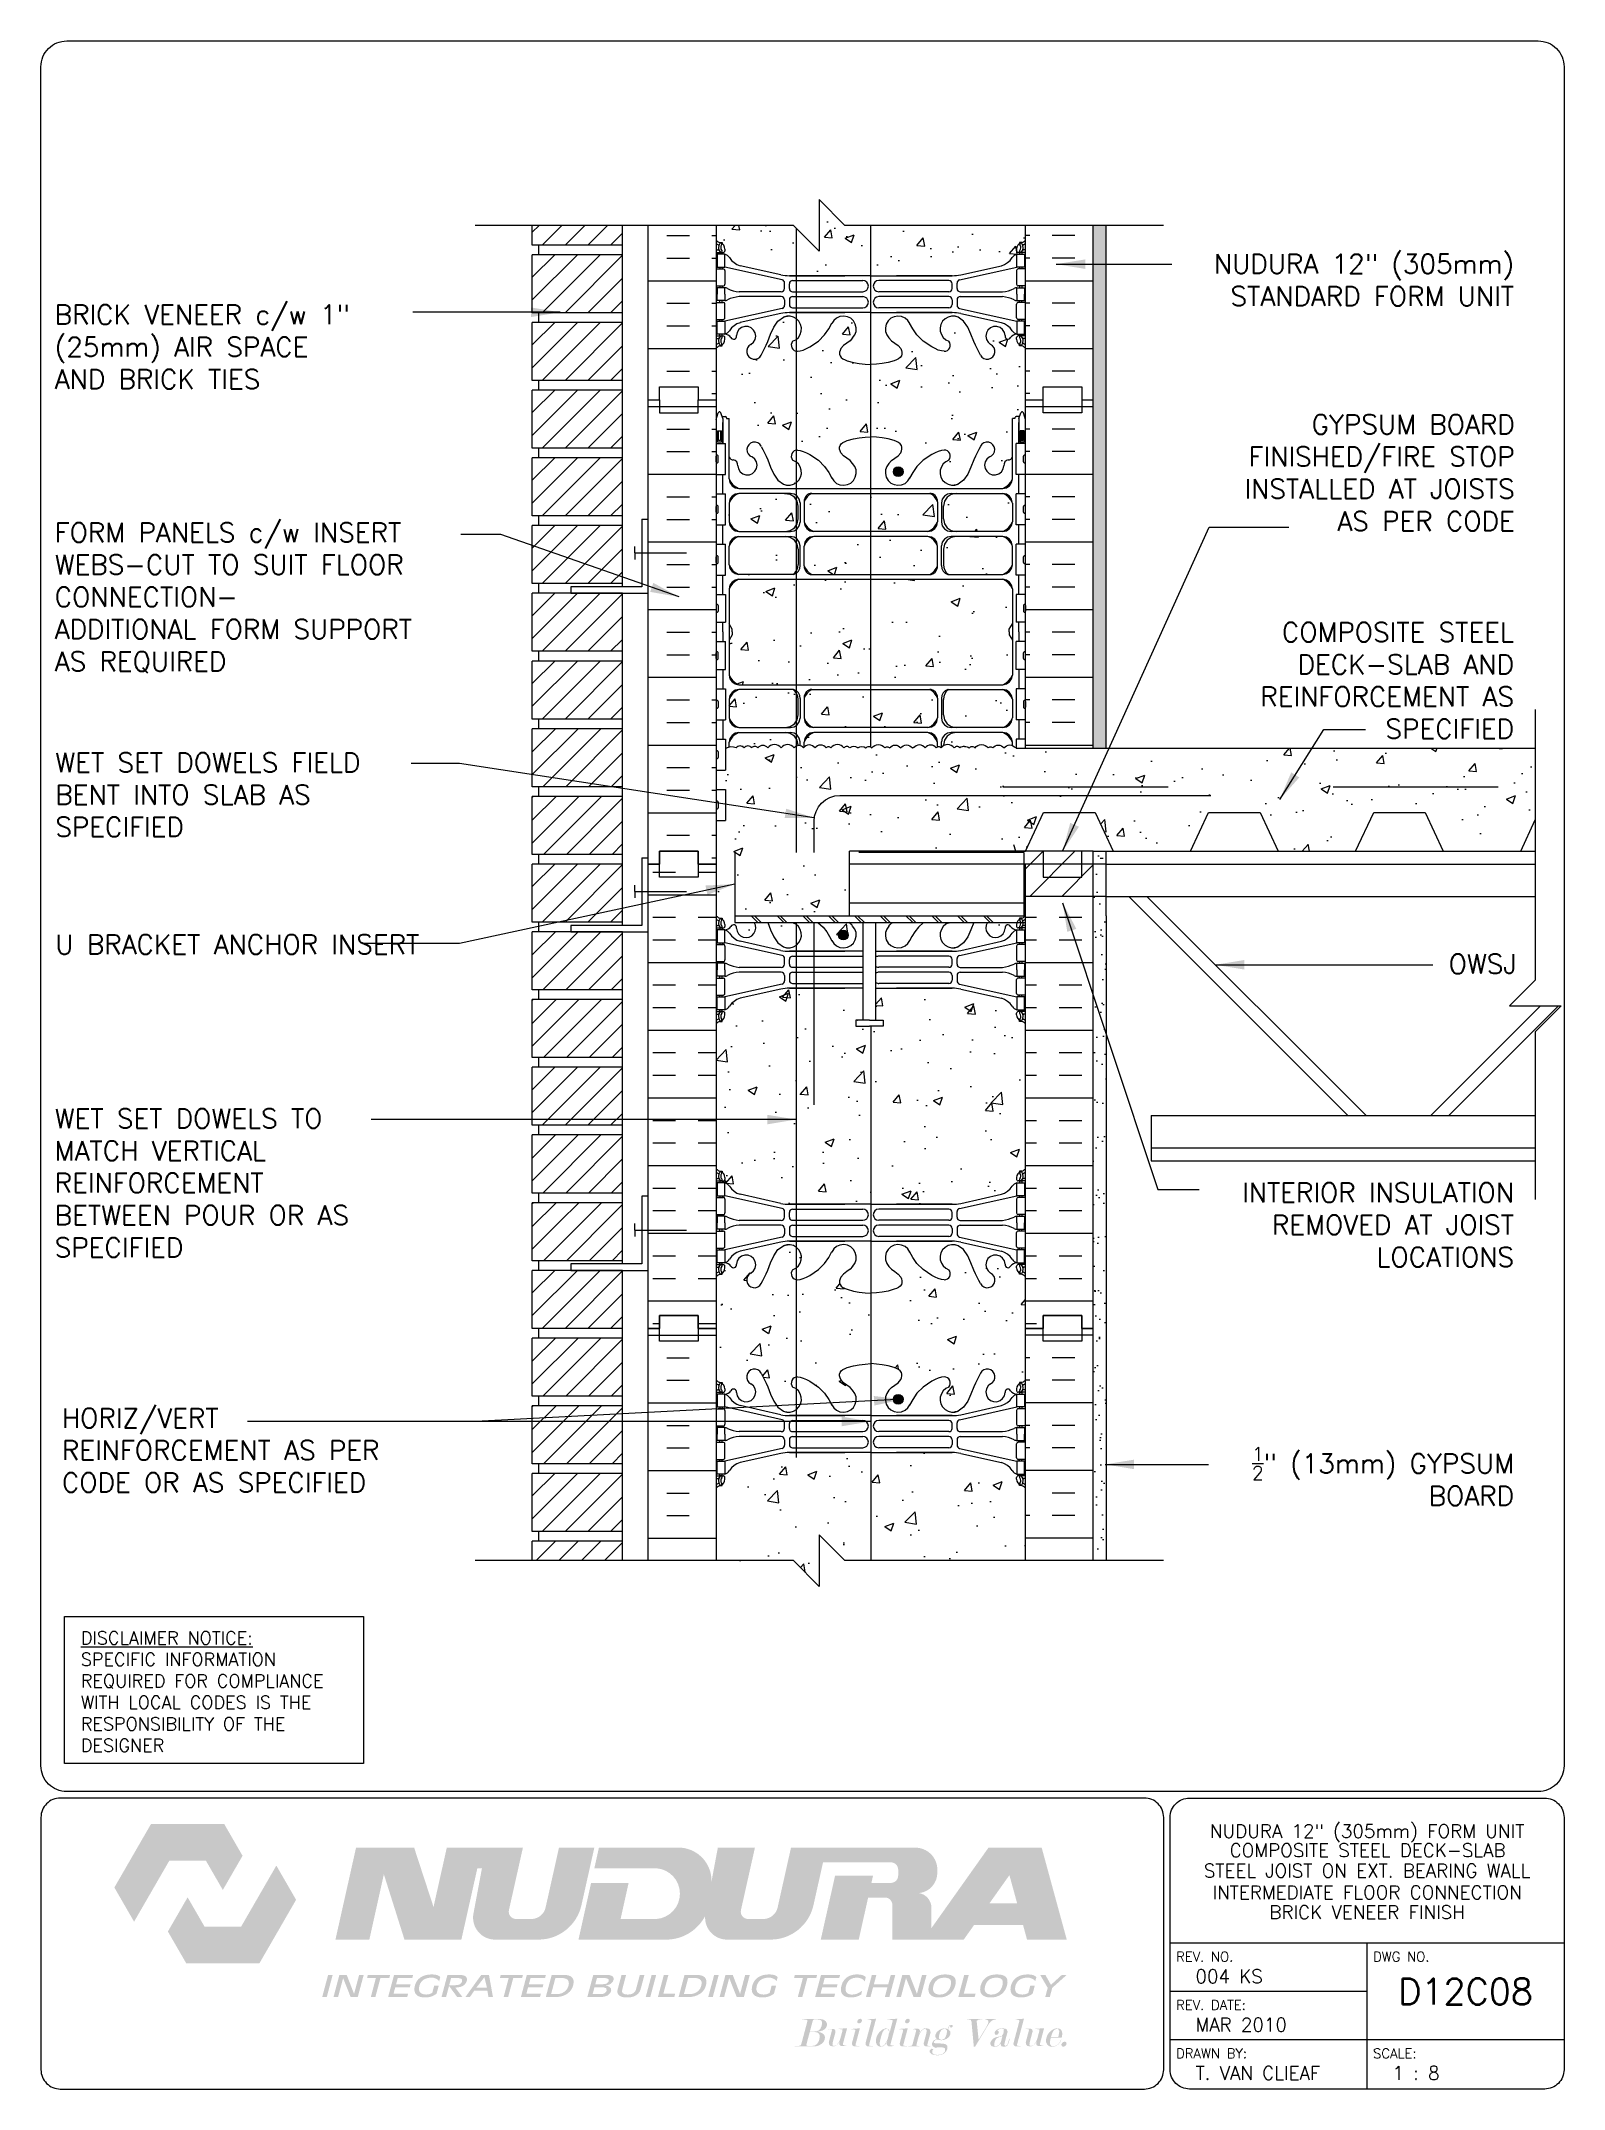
# Paper-space layout 'D12C08' of a CAD drawing. Header units: inches. Extents: x 0.42 to 7.8, y 0.49 to 10.41.
# The model-space entities are those that its viewports show. They can reach past a viewport. Long polylines and large blocks are cut down to what shows.
import ezdxf
from ezdxf.enums import TextEntityAlignment as Align

# ---------------------------------------------------------------- set-up
doc = ezdxf.new("R2010")
doc.units = ezdxf.units.IN
doc.header["$LTSCALE"] = 0.5
doc.header["$MEASUREMENT"] = 0
doc.linetypes.add('DASHED2', pattern=[0.375, 0.25, -0.125])
doc.linetypes.add('HIDDEN2', pattern=[0.1875, 0.125, -0.0625])
for name, color, linetype in [('HATCH', 12, 'Continuous'), ('line25', 2, 'Continuous'), ('LINE3', 3, 'Continuous'), ('LINE50', 5, 'Continuous'), ('LINE9', 9, 'Continuous'), ('LOGO', 7, 'Continuous'), ('TBK_LINE65', 3, 'Continuous'), ('TBK_TEXT', 4, 'Continuous'), ('TEXT', 4, 'Continuous'), ('Web_Edge', 9, 'Continuous')]:
    doc.layers.add(name, color=color, linetype=linetype)
doc.styles.add('DIM', font='romans.shx', dxfattribs={"width": 0.7})
doc.styles.add('ROMANS', font='romans.shx', dxfattribs={"height": 0.75})
doc.dimstyles.new('ext_12', dxfattribs={"dimscale": 12, "dimtxt": 0.09375, "dimasz": 0.09375, "dimexe": 0.09375, "dimexo": 0.0625, "dimgap": 0.0625, "dimtad": 1, "dimdec": 1, "dimzin": 3, "dimdsep": 46, "dimlunit": 4, "dimtxsty": 'DIM', "dimcen": 0.09, "dimdle": 0.09375, "dimclrt": 4, "dimadec": 0, "dimazin": 0, "dimtfac": 1, "dimtdec": 1, "dimtmove": 2, "dimatfit": 3, "dimfxl": 1, "dimfrac": 2, "dimtolj": 1, "dimtzin": 0, "dimarcsym": 0})
pattern_1 = [(45, (147.43185, 11.3098), (-0.4419417, 0.4419417), [])]
pattern_2 = [(45, (147.43185, 3.4348), (-0.4419417, 0.4419417), [])]
pattern_3 = [(45, (147.43185, -4.4402), (-0.4419417, 0.4419417), [])]
pattern_4 = [(45, (147.43185, -12.3152), (-0.4419417, 0.4419417), [])]
pattern_5 = [(50, (0, 0), (3.5863, -0.31376), [0.375, -4.125]), (355, (0, 0), (-0.693757, 3.76096), [0.3, -3.3]), (100.4514, (0.299, -0.026), (2.892544, 3.4472), [0.3187, -3.50571]), (46.1842, (0, 1), (5.336207, -0.827596), [0.5625, -6.1875]), (96.6356, (0.4447, 0.931), (4.67331, 4.87059), [0.47805, -5.25857]), (351.1842, (0, 1), (4.67331, 4.87059), [0.45, -4.95]), (21, (0.5, 0.75), (2.984535, -2.013094), [0.375, -4.125]), (326, (0.5, 0.75), (1.216577, 3.62575), [0.3, -3.3]), (71.4514, (0.7487, 0.5822), (4.201112, 1.612656), [0.3187, -3.50571]), (37.5, (0, 0), (0.0607993, 1.6644693), [0, -3.26, 0, -3.35, 0, -3.3125]), (7.5, (0, 0), (1.315348, 1.972059), [0, -1.91, 0, -3.185, 0, -1.2625]), (327.5, (-1.115, 0), (2.669112, -0.1127744), [0, -1.25, 0, -3.9, 0, -5.175]), (317.5, (-1.615, 0), (2.915931, 0.500525), [0, -1.625, 0, -2.59, 0, -3.675])]

psp = doc.layouts.new('D12C08')

# ---------------------------------------------------------------- texts
at = {"layer": 'TBK_TEXT', "color": 7, "style": 'ROMANS'}
for s, p in [('REV. NO.', (5.9215, 1.107)), ('DWG NO.', (6.876, 1.107)), ('REV. DATE:', (5.9215, 0.8726)), ('DRAWN BY:', (5.9215, 0.6382)), ('SCALE:', (6.876, 0.6382))]:
    psp.add_text(s, height=0.04688, dxfattribs=at).set_placement(p)
at = {"layer": 'TEXT', "insert": (0.6134, 2.7065), "char_height": 0.0625, "width": 1.41371, "attachment_point": 1, "style": 'ROMANS'}
psp.add_mtext('{\\Fromans.shx|c1;\\LDISCLAIMER NOTICE:\\l\\PSPECIFIC INFORMATION REQUIRED FOR COMPLIANCE WITH LOCAL CODES IS THE RESPONSIBILITY OF THE DESIGNER}', dxfattribs=at)

msp = doc.modelspace()

# ---------------------------------------------------------------- texts
at = {"layer": 'TEXT', "style": 'ROMANS'}
msp.add_text('OWSJ ', height=0.75, dxfattribs=at).set_placement((248.268, 199.908), align=Align.CENTER)
at = {"layer": 'TEXT', "char_height": 0.75, "style": 'ROMANS'}
for s, insert, width, attachment_point in [('\\A1;NUDURA 12" (305mm) STANDARD FORM UNIT', (249.226, 226.799), 13.18587, 6), ('BRICK VENEER c/w 1" (25mm) AIR SPACE AND BRICK TIES', (192.648, 224.208), 13.17572, 4), ('\\A1;GYPSUM BOARD FINISHED/FIRE STOP INSTALLED AT JOISTS AS PER CODE', (249.253, 219.326), 12.22718, 6), ('FORM PANELS c/w INSERT WEBS-CUT TO SUIT FLOOR CONNECTION-\\PADDITIONAL FORM SUPPORT AS REQUIRED', (192.648, 217.389), 16.25084, 1), ('\\A1;COMPOSITE STEEL DECK-SLAB AND REINFORCEMENT AS SPECIFIED', (249.226, 211.273), 12.22718, 6), ('WET SET DOWELS FIELD BENT INTO SLAB AS SPECIFIED', (192.671, 208.471), 13.68504, 1), ('U BRACKET ANCHOR INSERT', (192.671, 201.419), 13.68504, 1), ('WET SET DOWELS TO MATCH VERTICAL REINFORCEMENT\\PBETWEEN POUR OR AS SPECIFIED', (192.648, 194.668), 14.60886, 1), ('\\A1;INTERIOR INSULATION REMOVED AT JOIST LOCATIONS', (249.226, 190.17), 12.22718, 6), ('HORIZ/VERT\\PREINFORCEMENT AS PER CODE OR AS SPECIFIED', (192.927, 181.429), 13.82497, 4), ('\\A1;{\\H0.7x;\\S1/2;}" (13mm) GYPSUM BOARD', (249.226, 180.416), 12.19083, 6)]:
    msp.add_mtext(s, dxfattribs=dict(at, insert=insert, width=width, attachment_point=attachment_point))

# ---------------------------------------------------------------- blocks, each defined once
blk = doc.blocks.new('TITLEBLOCK-Tag')
at = {"style": 'ROMANS'}
for tag, height, p in [('TITLE_LINE_1', 0.065, (0.927, -0.1328)), ('TITLE_LINE_2', 0.065, (0.9294, -0.2258)), ('CENTRE-LINE-3', 0.065, (0.927, -0.3246)), ('TITLE_LINE_4', 0.065, (0.927, -0.4299)), ('TITLE_LINE_5', 0.065, (0.927, -0.526)), ('DWG', 0.125, (1.4043, -0.9102))]:
    blk.add_attdef(tag, text='', height=height, dxfattribs=at).set_placement(p, align=Align.MIDDLE_CENTER)
for tag, p in [('LATEST_REVISION', (0.0954, -0.8366)), ('REVISION_DATE', (0.0954, -1.071)), ('DRAWN_BY', (0.0954, -1.3053)), ('SCALE', (1.0499, -1.3053))]:
    blk.add_attdef(tag, text='', height=0.065, dxfattribs=at).set_placement(p, align=Align.MIDDLE_LEFT)

# ---------------------------------------------------------------- hatches: boundary and pattern name
at = {"layer": 'HATCH'}
h = msp.add_hatch(dxfattribs=at)
h.set_pattern_fill('AR-CONC', color=256, scale=0.5)
h.set_pattern_definition(pattern_5)
h.paths.add_polyline_path([(250.052, 208.654), (229.924, 208.654), (229.924, 208.686, 0.043587), (229.899, 208.657, 0.520567), (229.45, 208.657, 0.520567), (229.02, 208.657, 0.520567), (228.834, 208.657, 0.520567), (228.33, 208.657, 0.520567), (228.103, 208.657, 0.199932), (227.924, 208.713, 0.199932), (227.745, 208.657, 0.520567), (227.519, 208.657, 0.520567), (227.015, 208.657, 0.520567), (226.828, 208.657, 0.520567), (226.398, 208.657, 0.520567), (225.949, 208.657, 0.0436), (225.924, 208.686, 0.0436), (225.899, 208.657, 0.520567), (225.45, 208.657, 0.520567), (225.02, 208.657, 0.520567), (224.834, 208.657, 0.520567), (224.33, 208.657, 0.520567), (224.103, 208.657, 0.364923), (223.789, 208.657, 0.364923), (223.475, 208.657, 0.520567), (223.248, 208.657, 0.520567), (222.744, 208.657, 0.520567), (222.557, 208.657, 0.520567), (222.127, 208.657, 0.520567), (221.678, 208.657, 0.520567), (221.315, 208.657, 0.520567), (220.814, 208.657, 0.520567), (220.292, 208.657, 0.520567), (219.911, 208.657, 0.520567), (219.672, 208.657, 0.520567), (219.376, 208.657, 0.520567), (219.069, 208.657, 0.244497), (218.654, 208.637), (218.654, 207.799), (218.289, 207.799), (218.289, 207.049), (218.654, 207.049), (218.654, 205.849), (218.289, 205.849), (218.289, 204.154), (218.289, 202.154, 0.088416), (218.435, 202.057), (218.525, 202.057), (218.525, 202.015, -0.249069), (218.635, 201.808), (218.635, 201.74, -0.414214), (218.573, 201.678), (218.525, 201.678), (218.525, 201.608), (218.63, 201.608, 0.200746), (218.868, 201.739, -0.886605), (219.081, 201.665, 1.316566), (219.766, 201.894), (219.016, 201.894), (219.016, 202.154), (219.016, 204.607), (223.465, 204.607), (223.465, 204.654), (230.289, 204.654), (230.989, 206.154), (232.989, 206.154), (233.688, 204.654), (236.688, 204.654), (237.388, 206.154), (239.388, 206.154), (240.087, 204.654), (243.087, 204.654), (243.786, 206.154), (245.786, 206.154), (246.486, 204.654), (249.486, 204.654), (250.052, 205.867)])
edge = h.paths.add_edge_path()
edge.add_arc((229.943, 223.793), 0.5, 46.21089, 66.42182)
edge.add_line((230.143, 224.251), (230.053, 224.251))
edge.add_line((230.053, 224.251), (230.053, 224.293))
edge.add_arc((230.193, 224.5), 0.25, 180, 235.9442, ccw=False)
edge.add_line((229.943, 224.5), (229.943, 224.568))
edge.add_arc((230.006, 224.568), 0.0625, 90, 180, ccw=False)
edge.add_line((230.006, 224.63), (230.053, 224.63))
edge.add_line((230.053, 224.63), (230.053, 224.7))
edge.add_line((230.053, 224.7), (229.948, 224.7))
edge.add_arc((229.986, 224.351), 0.352, 96.12908, 141.53314)
edge.add_arc((229.608, 224.619), 0.113, 167.81557, 334.05694, ccw=False)
edge.add_arc((229.123, 224.624), 0.375, 2.92371, 239.86753)
edge.add_arc((228.803, 224.03), 0.3, -152.40303, 63.94252, ccw=False)
edge.add_spline(control_points=[(228.537, 223.891), (228.451, 224.058), (228.198, 224.548), (228.004, 225.229), (227.678, 225.359)], knot_values=[0, 0, 0, 0, 0.579211, 1.703896, 1.703896, 1.703896, 1.703896], degree=3, periodic=0)
edge.add_spline(control_points=[(227.678, 225.359), (227.629, 225.379), (227.574, 225.392), (227.518, 225.4)], knot_values=[1.703896, 1.703896, 1.703896, 1.703896, 1.875321, 1.875321, 1.875321, 1.875321], degree=3, periodic=0)
edge.add_arc((227.477, 224.902), 0.5, 85.29258, 251.79367)
edge.add_arc((227.13, 224.277), 0.242, -90, 38.23271, ccw=False)
edge.add_spline(control_points=[(227.13, 224.035), (227.009, 224.033), (226.19, 224.384), (225.945, 224.832), (225.805, 225.112)], knot_values=[0.038125, 0.038125, 0.038125, 0.038125, 0.320663, 1.237398, 1.237398, 1.237398, 1.237398], degree=3, periodic=0)
edge.add_arc((225.352, 224.902), 0.5, 24.81899, 224.18751)
edge.add_spline(control_points=[(224.993, 224.553), (225.101, 224.39), (225.461, 224.3), (225.537, 223.804), (224.989, 223.568), (224.585, 223.54), (224.289, 223.519)], knot_values=[0.229407, 0.229407, 0.229407, 0.229407, 0.844432, 1.128849, 1.464331, 2.389004, 2.389004, 2.389004, 2.389004], degree=3, periodic=0)
edge.add_spline(control_points=[(224.289, 223.519), (223.993, 223.54), (223.589, 223.568), (223.041, 223.804), (223.118, 224.3), (223.478, 224.39), (223.585, 224.553)], knot_values=[0.229407, 0.229407, 0.229407, 0.229407, 1.15408, 1.489562, 1.773979, 2.389004, 2.389004, 2.389004, 2.389004], degree=3, periodic=0)
edge.add_arc((223.227, 224.902), 0.5, 315.81249, 515.18101)
edge.add_spline(control_points=[(222.773, 225.112), (222.633, 224.832), (222.388, 224.384), (221.569, 224.033), (221.448, 224.035)], knot_values=[0.038125, 0.038125, 0.038125, 0.038125, 0.95486, 1.237398, 1.237398, 1.237398, 1.237398], degree=3, periodic=0)
edge.add_arc((221.448, 224.277), 0.242, 141.76729, 270, ccw=False)
edge.add_arc((221.102, 224.902), 0.5, 288.20633, 454.70742)
edge.add_spline(control_points=[(221.061, 225.4), (221.004, 225.392), (220.95, 225.379), (220.9, 225.359)], knot_values=[1.703896, 1.703896, 1.703896, 1.703896, 1.875321, 1.875321, 1.875321, 1.875321], degree=3, periodic=0)
edge.add_spline(control_points=[(220.9, 225.359), (220.574, 225.229), (220.38, 224.548), (220.127, 224.058), (220.041, 223.891)], knot_values=[0, 0, 0, 0, 1.124685, 1.703896, 1.703896, 1.703896, 1.703896], degree=3, periodic=0)
edge.add_arc((219.775, 224.03), 0.3, 116.05748, 333.06309, ccw=False)
edge.add_arc((219.455, 224.624), 0.375, 300.13247, 537.07629)
edge.add_arc((218.97, 224.619), 0.113, -154.05694, 12.18443, ccw=False)
edge.add_arc((218.593, 224.351), 0.352, 38.46686, 83.87092)
edge.add_line((218.63, 224.7), (218.525, 224.7))
edge.add_line((218.525, 224.7), (218.525, 224.63))
edge.add_line((218.525, 224.63), (218.573, 224.63))
edge.add_arc((218.573, 224.568), 0.0625, 0, 90, ccw=False)
edge.add_line((218.635, 224.568), (218.635, 224.5))
edge.add_arc((218.385, 224.5), 0.25, 304.0558, 360, ccw=False)
edge.add_line((218.525, 224.293), (218.525, 224.251))
edge.add_line((218.525, 224.251), (218.435, 224.251))
edge.add_arc((218.635, 223.793), 0.5, 113.57818, 133.78911)
edge.add_line((218.289, 224.154), (218.289, 222.154))
edge.add_line((218.289, 222.154), (218.289, 221.395))
edge.add_line((218.289, 221.395), (218.374, 221.655))
edge.add_arc((218.424, 221.629), 0.0567, 28.07249, 151.92751, ccw=False)
edge.add_line((218.474, 221.655), (218.523, 221.505))
edge.add_line((218.523, 221.505), (218.649, 221.505))
edge.add_arc((218.649, 221.455), 0.05, 0, 90, ccw=False)
edge.add_line((218.699, 221.455), (218.699, 221.425))
edge.add_line((218.699, 221.425), (218.799, 221.425))
edge.add_line((218.799, 221.425), (218.799, 219.936))
edge.add_arc((218.973, 220.012), 0.19, 203.63161, 265.69645)
edge.add_arc((218.93, 219.625), 0.2, -7.10714, 81.61996, ccw=False)
edge.add_arc((219.503, 219.619), 0.375, 182.92371, 419.86753)
edge.add_arc((219.777, 220.224), 0.293, 25.79839, 253.07312, ccw=False)
edge.add_spline(control_points=[(220.041, 220.351), (220.127, 220.185), (220.38, 219.695), (220.574, 219.014), (220.9, 218.883)], knot_values=[0, 0, 0, 0, 0.579211, 1.703896, 1.703896, 1.703896, 1.703896], degree=3, periodic=0)
edge.add_spline(control_points=[(220.9, 218.883), (220.95, 218.863), (221.004, 218.851), (221.061, 218.843)], knot_values=[1.703896, 1.703896, 1.703896, 1.703896, 1.875321, 1.875321, 1.875321, 1.875321], degree=3, periodic=0)
edge.add_arc((221.102, 219.341), 0.5, 265.29258, 431.79367)
edge.add_arc((221.448, 219.966), 0.242, 90, 218.23271, ccw=False)
edge.add_spline(control_points=[(221.448, 220.208), (221.569, 220.21), (222.388, 219.858), (222.633, 219.411), (222.773, 219.131)], knot_values=[0.038125, 0.038125, 0.038125, 0.038125, 0.320663, 1.237398, 1.237398, 1.237398, 1.237398], degree=3, periodic=0)
edge.add_arc((223.227, 219.341), 0.5, 204.81899, 404.18751)
edge.add_spline(control_points=[(223.585, 219.689), (223.478, 219.852), (223.118, 219.943), (223.041, 220.439), (223.589, 220.674), (223.993, 220.703), (224.289, 220.724)], knot_values=[0.229407, 0.229407, 0.229407, 0.229407, 0.844432, 1.128849, 1.464331, 2.389004, 2.389004, 2.389004, 2.389004], degree=3, periodic=0)
edge.add_spline(control_points=[(224.289, 220.724), (224.585, 220.703), (224.989, 220.674), (225.537, 220.439), (225.461, 219.943), (225.101, 219.852), (224.993, 219.689)], knot_values=[0.229407, 0.229407, 0.229407, 0.229407, 1.15408, 1.489562, 1.773979, 2.389004, 2.389004, 2.389004, 2.389004], degree=3, periodic=0)
edge.add_arc((225.352, 219.341), 0.5, 135.81249, 335.18101)
edge.add_spline(control_points=[(225.805, 219.131), (225.945, 219.411), (226.19, 219.858), (227.009, 220.21), (227.13, 220.208)], knot_values=[0.038125, 0.038125, 0.038125, 0.038125, 0.95486, 1.237398, 1.237398, 1.237398, 1.237398], degree=3, periodic=0)
edge.add_arc((227.13, 219.966), 0.242, -38.23271, 90, ccw=False)
edge.add_arc((227.477, 219.341), 0.5, 108.20633, 274.70742)
edge.add_spline(control_points=[(227.518, 218.843), (227.574, 218.851), (227.629, 218.863), (227.678, 218.883)], knot_values=[1.703896, 1.703896, 1.703896, 1.703896, 1.875321, 1.875321, 1.875321, 1.875321], degree=3, periodic=0)
edge.add_spline(control_points=[(227.678, 218.883), (228.004, 219.014), (228.198, 219.695), (228.451, 220.185), (228.537, 220.351)], knot_values=[0, 0, 0, 0, 1.124685, 1.703896, 1.703896, 1.703896, 1.703896], degree=3, periodic=0)
edge.add_arc((228.802, 220.224), 0.293, -73.07312, 154.20161, ccw=False)
edge.add_arc((229.075, 219.619), 0.375, 120.13247, 357.07629)
edge.add_arc((229.648, 219.625), 0.2, 98.3788, 187.10714, ccw=False)
edge.add_arc((229.605, 220.012), 0.19, 274.30609, 336.37031)
edge.add_line((229.779, 219.936), (229.779, 221.425))
edge.add_line((229.779, 221.425), (229.879, 221.425))
edge.add_line((229.879, 221.425), (229.879, 221.455))
edge.add_arc((229.929, 221.455), 0.05, 90, 180, ccw=False)
edge.add_line((229.929, 221.505), (230.055, 221.505))
edge.add_line((230.055, 221.505), (230.104, 221.655))
edge.add_arc((230.154, 221.629), 0.0567, 28.07249, 151.92751, ccw=False)
edge.add_line((230.204, 221.655), (230.289, 221.395))
edge.add_line((230.289, 221.395), (230.289, 224.154))
h.paths.add_polyline_path([(229.772, 227.666, -0.155529), (229.948, 227.8), (230.053, 227.8), (230.053, 227.87), (230.006, 227.87, -0.414214), (229.943, 227.933), (229.943, 228, -0.249069), (230.053, 228.207), (230.053, 228.249), (230.143, 228.249, 0.088416), (230.289, 228.346), (230.289, 228.919), (223.289, 228.919), (222.289, 229.919), (222.289, 227.919), (221.289, 228.919), (218.289, 228.919), (218.289, 228.346, 0.088416), (218.435, 228.249), (218.525, 228.249), (218.525, 228.207, -0.249069), (218.635, 228), (218.635, 227.933, -0.414214), (218.573, 227.87), (218.525, 227.87), (218.525, 227.8), (218.63, 227.8, -0.155529), (218.806, 227.666, 0.180914), (219.224, 227.355), (220.804, 227.002, 0.054974), (221.131, 226.966), (224.289, 226.966), (227.447, 226.966, 0.054974), (227.774, 227.002), (229.355, 227.355, 0.180914)])
h.paths.add_polyline_path([(221.474, 218.042, 0.406005), (220.974, 218.528), (219.174, 218.528, 0.225652), (218.799, 218.153), (218.799, 217.427, 0.225652), (219.174, 217.052), (220.974, 217.052, 0.410093), (221.474, 217.545)])
h.paths.add_polyline_path([(220.974, 216.862), (219.174, 216.862, 0.225652), (218.799, 216.487), (218.799, 215.761, 0.225652), (219.174, 215.386), (221.28, 215.386, 0.24677), (221.474, 215.771), (221.474, 216.369, 0.410093)])
h.paths.add_polyline_path([(226.877, 216.487, 0.225652), (226.502, 216.862), (222.077, 216.862, 0.225652), (221.702, 216.487), (221.702, 215.719, 0.185301), (222, 215.386), (226.578, 215.386, 0.185301), (226.877, 215.719)])
h.paths.add_polyline_path([(226.877, 218.195, 0.185301), (226.578, 218.528), (222, 218.528, 0.185301), (221.702, 218.195), (221.702, 217.427, 0.225652), (222.077, 217.052), (226.502, 217.052, 0.225652), (226.877, 217.427)])
h.paths.add_polyline_path([(229.779, 218.153, 0.225652), (229.404, 218.528), (227.604, 218.528, 0.406005), (227.104, 218.042), (227.104, 217.545, 0.410093), (227.604, 217.052), (229.404, 217.052, 0.225652), (229.779, 217.427)])
h.paths.add_polyline_path([(229.779, 216.487, 0.225652), (229.404, 216.862), (227.604, 216.862, 0.410093), (227.104, 216.369), (227.104, 215.771, 0.24677), (227.298, 215.386), (229.404, 215.386, 0.225652), (229.779, 215.761)])
h.paths.add_polyline_path([(221.474, 210.537, 0.24677), (221.28, 210.923), (219.174, 210.923, 0.225652), (218.799, 210.548), (218.799, 209.822, 0.225652), (219.174, 209.447), (220.974, 209.447, 0.410093), (221.474, 209.939)])
h.paths.add_polyline_path([(220.974, 209.256), (219.174, 209.256, 0.225652), (218.799, 208.881), (218.799, 208.69, -0.154761), (219.069, 208.657, -0.520567), (219.376, 208.657, -0.520567), (219.672, 208.657, -0.520567), (219.911, 208.657, -0.520567), (220.292, 208.657, -0.520567), (220.814, 208.657, -0.520567), (221.315, 208.657, -0.218358), (221.474, 208.75), (221.474, 208.763, 0.410093)])
h.paths.add_polyline_path([(226.877, 210.59, 0.185301), (226.578, 210.923), (222, 210.923, 0.185301), (221.702, 210.59), (221.702, 209.822, 0.225652), (222.077, 209.447), (226.502, 209.447, 0.225652), (226.877, 209.822)])
h.paths.add_polyline_path([(226.502, 209.256), (222.077, 209.256, 0.225652), (221.702, 208.881), (221.702, 208.685, -0.478267), (222.127, 208.657, -0.520567), (222.557, 208.657, -0.520567), (222.744, 208.657, -0.520567), (223.248, 208.657, -0.520567), (223.475, 208.657, -0.364923), (223.789, 208.657, -0.364923), (224.103, 208.657, -0.520567), (224.33, 208.657, -0.520567), (224.834, 208.657, -0.520567), (225.02, 208.657, -0.520567), (225.45, 208.657, -0.520567), (225.899, 208.657, -0.0436), (225.924, 208.686, -0.0436), (225.949, 208.657, -0.520567), (226.398, 208.657, -0.520567), (226.828, 208.657, -0.140114), (226.877, 208.696), (226.877, 208.881, 0.225652)])
h.paths.add_polyline_path([(229.779, 210.548, 0.225652), (229.404, 210.923), (227.298, 210.923, 0.24677), (227.104, 210.537), (227.104, 209.939, 0.410093), (227.604, 209.447), (229.404, 209.447, 0.225652), (229.779, 209.822)])
h.paths.add_polyline_path([(229.404, 209.256), (227.604, 209.256, 0.410093), (227.104, 208.763), (227.104, 208.741, -0.398528), (227.519, 208.657, -0.520567), (227.745, 208.657, -0.199932), (227.924, 208.713, -0.199932), (228.103, 208.657, -0.520567), (228.33, 208.657, -0.520567), (228.834, 208.657, -0.520567), (229.02, 208.657, -0.520567), (229.45, 208.657, -0.35102), (229.779, 208.753), (229.779, 208.881, 0.225652)])
edge = h.paths.add_edge_path()
edge.add_arc((221.448, 202.031), 0.242, 214.40458, 218.23271, ccw=False)
edge.add_line((221.248, 201.894), (220.292, 201.894))
edge.add_spline(control_points=[(220.292, 201.894), (220.446, 201.528), (220.575, 201.079), (220.9, 200.949)], knot_values=[0.579971, 0.579971, 0.579971, 0.579971, 1.703896, 1.703896, 1.703896, 1.703896], degree=3, periodic=0)
edge.add_spline(control_points=[(220.9, 200.949), (220.95, 200.929), (221.004, 200.916), (221.061, 200.908)], knot_values=[1.703896, 1.703896, 1.703896, 1.703896, 1.875321, 1.875321, 1.875321, 1.875321], degree=3, periodic=0)
edge.add_arc((221.102, 201.406), 0.5, 265.29258, 431.79367)
edge = h.paths.add_edge_path()
edge.add_spline(control_points=[(223.585, 201.755), (223.549, 201.81), (223.497, 201.854), (223.439, 201.894)], knot_values=[0.229407, 0.229407, 0.229407, 0.229407, 0.437403, 0.437403, 0.437403, 0.437403], degree=3, periodic=0)
edge.add_line((223.439, 201.894), (222.241, 201.894))
edge.add_spline(control_points=[(222.241, 201.894), (222.532, 201.661), (222.666, 201.41), (222.773, 201.196)], knot_values=[0.536664, 0.536664, 0.536664, 0.536664, 1.237398, 1.237398, 1.237398, 1.237398], degree=3, periodic=0)
edge.add_arc((223.227, 201.406), 0.5, 204.81899, 404.18751)
h.paths.add_polyline_path([(223.465, 204.607), (219.016, 204.607), (219.016, 202.154), (223.465, 202.154)], flags=17)
edge = h.paths.add_edge_path()
edge.add_spline(control_points=[(225.805, 201.196), (225.912, 201.41), (226.047, 201.661), (226.338, 201.894)], knot_values=[0.536664, 0.536664, 0.536664, 0.536664, 1.237398, 1.237398, 1.237398, 1.237398], degree=3, periodic=0)
edge.add_line((226.338, 201.894), (225.139, 201.894))
edge.add_spline(control_points=[(225.139, 201.894), (225.082, 201.854), (225.03, 201.81), (224.993, 201.755)], knot_values=[0.229407, 0.229407, 0.229407, 0.229407, 0.437403, 0.437403, 0.437403, 0.437403], degree=3, periodic=0)
edge.add_arc((225.352, 201.406), 0.5, 135.81249, 335.18101)
edge = h.paths.add_edge_path()
edge.add_spline(control_points=[(227.678, 200.949), (228.004, 201.079), (228.132, 201.528), (228.286, 201.894)], knot_values=[0.579971, 0.579971, 0.579971, 0.579971, 1.703896, 1.703896, 1.703896, 1.703896], degree=3, periodic=0)
edge.add_line((228.286, 201.894), (227.33, 201.894))
edge.add_arc((227.13, 202.031), 0.242, 321.76729, 325.59542, ccw=False)
edge.add_arc((227.477, 201.406), 0.5, 108.20633, 274.70742)
edge.add_spline(control_points=[(227.518, 200.908), (227.574, 200.916), (227.629, 200.929), (227.678, 200.949)], knot_values=[1.703896, 1.703896, 1.703896, 1.703896, 1.875321, 1.875321, 1.875321, 1.875321], degree=3, periodic=0)
h.paths.add_polyline_path([(229.498, 201.665, -0.886605), (229.71, 201.739, 0.200746), (229.948, 201.608), (230.053, 201.608), (230.053, 201.678), (230.006, 201.678, -0.414214), (229.943, 201.74), (229.943, 201.808, -0.088463), (229.959, 201.894), (228.812, 201.894, 1.316566)], flags=17)
h.paths.add_polyline_path([(230.289, 197.962, 0.088416), (230.143, 198.059), (230.053, 198.059), (230.053, 198.101, -0.249069), (229.943, 198.308), (229.943, 198.375, -0.414214), (230.006, 198.438), (230.053, 198.438), (230.053, 198.508), (229.948, 198.508, -0.168672), (229.762, 198.658, 0.17445), (229.355, 198.953), (227.774, 199.306, 0.054974), (227.447, 199.342), (224.489, 199.342), (224.489, 198.102), (224.768, 198.102), (224.768, 197.875), (224.508, 197.875), (224.239, 197.875), (223.711, 197.875), (223.711, 198.102), (223.989, 198.102), (223.989, 199.342), (221.131, 199.342, 0.054974), (220.804, 199.306), (219.224, 198.953, 0.17445), (218.816, 198.658, -0.168672), (218.63, 198.508), (218.525, 198.508), (218.525, 198.438), (218.573, 198.438, -0.414214), (218.635, 198.375), (218.635, 198.308, -0.249069), (218.525, 198.101), (218.525, 198.059), (218.435, 198.059, 0.088416), (218.289, 197.962), (218.289, 192.346, 0.088416), (218.435, 192.249), (218.525, 192.249), (218.525, 192.207, -0.249069), (218.635, 192), (218.635, 191.933, -0.414214), (218.573, 191.87), (218.525, 191.87), (218.525, 191.8), (218.63, 191.8, -0.168672), (218.816, 191.651, 0.17445), (219.224, 191.355), (220.804, 191.002, 0.054974), (221.131, 190.966), (224.289, 190.966), (227.447, 190.966, 0.054974), (227.774, 191.002), (229.355, 191.355, 0.17445), (229.762, 191.651, -0.168672), (229.948, 191.8), (230.053, 191.8), (230.053, 191.87), (230.006, 191.87, -0.414214), (229.943, 191.933), (229.943, 192, -0.249069), (230.053, 192.207), (230.053, 192.249), (230.143, 192.249, 0.088416), (230.289, 192.346)])
h.paths.add_polyline_path([(230.289, 179.962, 0.088416), (230.143, 180.059), (230.053, 180.059), (230.053, 180.101, -0.249069), (229.943, 180.308), (229.943, 180.375, -0.414214), (230.006, 180.438), (230.053, 180.438), (230.053, 180.508), (229.948, 180.508, -0.155529), (229.772, 180.642, 0.180914), (229.355, 180.953), (227.774, 181.306, 0.054974), (227.447, 181.342), (224.289, 181.342), (221.131, 181.342, 0.054974), (220.804, 181.306), (219.224, 180.953, 0.180914), (218.806, 180.642, -0.155529), (218.63, 180.508), (218.525, 180.508), (218.525, 180.438), (218.573, 180.438, -0.414214), (218.635, 180.375), (218.635, 180.308, -0.249069), (218.525, 180.101), (218.525, 180.059), (218.435, 180.059, 0.088416), (218.289, 179.962), (218.289, 177.154), (221.289, 177.154), (222.289, 176.154), (222.289, 178.154), (223.289, 177.154), (230.289, 177.154)])
h = msp.add_hatch(dxfattribs=at)
h.set_pattern_fill('ANSI31', color=256, scale=5, style=0)
h.set_pattern_definition([(45, (147.43185, 29.6848), (-0.4419417, 0.4419417), [])])
h.paths.add_polyline_path([(214.664, 228.919), (211.164, 228.919), (211.164, 228.154), (214.664, 228.154)])
h = msp.add_hatch(dxfattribs=at)
h.set_pattern_fill('INSUL', color=256, scale=7, style=0)
h.set_pattern_definition([(0, (-2707.8724, -174.8554), (0, 2.625), []), (0, (-2707.8724, -173.9804), (0, 2.625), [0.875, -0.875]), (0, (-2707.8724, -173.1054), (0, 2.625), [0.875, -0.875])])
h.paths.add_polyline_path([(218.289, 228.919), (215.664, 228.919), (215.664, 222.154), (216.102, 222.154), (216.102, 222.654), (217.602, 222.654), (217.602, 222.154), (218.289, 222.154)])
h = msp.add_hatch(dxfattribs=at)
h.set_pattern_fill('INSUL', color=256, scale=7, style=0)
h.set_pattern_definition([(180, (3156.4507, -174.8554), (0, 2.625), []), (180, (3156.4507, -173.9804), (0, 2.625), [0.875, -0.875]), (180, (3156.4507, -173.1054), (0, 2.625), [0.875, -0.875])])
h.paths.add_polyline_path([(232.914, 228.919), (230.289, 228.919), (230.289, 222.154), (230.977, 222.154), (230.977, 222.654), (232.477, 222.654), (232.477, 222.154), (232.914, 222.154)])
h = msp.add_hatch(dxfattribs=at)
h.set_pattern_fill('AR-SAND', color=256, scale=0.25, style=0)
h.set_pattern_definition([(37.5, (70.0531, 7.5456), (-0.01574834, 0.48170594), [0, -0.38, 0, -0.425, 0, -0.40625]), (7.5, (70.0531, 7.5456), (0.4424442, 0.7055365), [0, -0.205, 0, -0.3425, 0, -0.13125]), (327.5, (69.7456, 7.5456), (0.77853547, 0.00141476), [0, -0.125, 0, -0.45, 0, -0.5875]), (317.5, (69.7456, 7.5456), (0.7515317, 0.2194189), [0, -0.0625, 0, -0.295, 0, -0.3375])])
h.paths.add_polyline_path([(233.414, 228.919), (232.914, 228.919), (232.914, 222.154), (232.914, 208.654), (233.414, 208.654)])
h = msp.add_hatch(dxfattribs=at)
h.set_pattern_fill('ANSI31', color=256, scale=5, style=0)
h.set_pattern_definition([(45, (147.43185, 27.0598), (-0.4419417, 0.4419417), [])])
h.paths.add_polyline_path([(214.664, 227.779), (211.164, 227.779), (211.164, 225.529), (214.664, 225.529)])
h = msp.add_hatch(dxfattribs=at)
h.set_pattern_fill('ANSI31', color=256, scale=5, style=0)
h.set_pattern_definition([(45, (147.43185, 24.4348), (-0.4419417, 0.4419417), [])])
h.paths.add_polyline_path([(214.664, 225.154), (211.164, 225.154), (211.164, 222.904), (214.664, 222.904)])
h = msp.add_hatch(dxfattribs=at)
h.set_pattern_fill('ANSI31', color=256, scale=5, style=0)
h.set_pattern_definition([(45, (147.43185, 21.8098), (-0.4419417, 0.4419417), [])])
h.paths.add_polyline_path([(214.664, 222.529), (211.164, 222.529), (211.164, 220.279), (214.664, 220.279)])
h = msp.add_hatch(dxfattribs=at)
h.set_pattern_fill('INSUL', color=256, scale=7, style=0)
h.set_pattern_definition([(0, (-2707.8724, -192.8554), (0, 2.625), []), (0, (-2707.8724, -191.9804), (0, 2.625), [0.875, -0.875]), (0, (-2707.8724, -191.1054), (0, 2.625), [0.875, -0.875])])
h.paths.add_polyline_path([(215.664, 204.154), (216.102, 204.154), (216.102, 204.654), (217.602, 204.654), (217.602, 204.154), (218.289, 204.154), (218.289, 222.154), (217.602, 222.154), (217.602, 222.654), (216.102, 222.654), (216.102, 222.154), (215.664, 222.154)])
h = msp.add_hatch(dxfattribs=at)
h.set_pattern_fill('INSUL', color=256, scale=7, style=0)
h.set_pattern_definition([(180, (3156.4507, -192.8554), (0, 2.625), []), (180, (3156.4507, -191.9804), (0, 2.625), [0.875, -0.875]), (180, (3156.4507, -191.1054), (0, 2.625), [0.875, -0.875])])
h.paths.add_polyline_path([(230.289, 208.654), (232.914, 208.654), (232.914, 222.154), (232.477, 222.154), (232.477, 222.654), (230.977, 222.654), (230.977, 222.154), (230.289, 222.154)])
h = msp.add_hatch(dxfattribs=at)
h.set_pattern_fill('ANSI31', color=256, scale=5, style=0)
h.set_pattern_definition([(45, (147.43185, 19.1848), (-0.4419417, 0.4419417), [])])
h.paths.add_polyline_path([(214.664, 219.904), (211.164, 219.904), (211.164, 217.654), (214.664, 217.654)])
h = msp.add_hatch(dxfattribs=at)
h.set_pattern_fill('ANSI31', color=256, scale=5, style=0)
h.set_pattern_definition([(45, (147.43185, 16.5598), (-0.4419417, 0.4419417), [])])
h.paths.add_polyline_path([(214.664, 217.279), (211.164, 217.279), (211.164, 215.029), (214.664, 215.029)])
h = msp.add_hatch(dxfattribs=at)
h.set_pattern_fill('AR-CONC', color=256, scale=0.5)
h.set_pattern_definition([(50, (-16.7746, 3e-11), (3.5863, -0.31376), [0.375, -4.125]), (355, (-16.7746, 3e-11), (-0.693757, 3.76096), [0.3, -3.3]), (100.4514, (-16.4758, -0.026), (2.892544, 3.4472), [0.3187, -3.50571]), (46.1842, (-16.7746, 1), (5.336207, -0.827596), [0.5625, -6.1875]), (96.6356, (-16.33, 0.931), (4.67331, 4.87059), [0.47805, -5.25857]), (351.1842, (-16.7746, 1), (4.67331, 4.87059), [0.45, -4.95]), (21, (-16.2746, 0.75), (2.984535, -2.013094), [0.375, -4.125]), (326, (-16.2746, 0.75), (1.216577, 3.62575), [0.3, -3.3]), (71.4514, (-16.026, 0.5822), (4.201112, 1.612656), [0.3187, -3.50571]), (37.5, (-16.7746, 3e-11), (0.0607993, 1.6644693), [0, -3.26, 0, -3.35, 0, -3.3125]), (7.5, (-16.7746, 3e-11), (1.315348, 1.972059), [0, -1.91, 0, -3.185, 0, -1.2625]), (327.5, (-17.8896, 3e-11), (2.669112, -0.1127744), [0, -1.25, 0, -3.9, 0, -5.175]), (317.5, (-18.3896, 3e-11), (2.915931, 0.500525), [0, -1.625, 0, -2.59, 0, -3.675])])
h.paths.add_polyline_path([(229.779, 214.823, 0.414203), (229.404, 215.198), (219.174, 215.198, 0.415564), (218.799, 214.821), (218.799, 211.483, 0.412864), (219.174, 211.11), (229.404, 211.11, 0.414225), (229.779, 211.485)])
h = msp.add_hatch(dxfattribs=at)
h.set_pattern_fill('ANSI31', color=256, scale=5, style=0)
h.set_pattern_definition([(45, (147.43185, 13.9348), (-0.4419417, 0.4419417), [])])
h.paths.add_polyline_path([(214.664, 214.654), (211.164, 214.654), (211.164, 212.404), (214.664, 212.404)])
h = msp.add_hatch(dxfattribs=at)
h.set_pattern_fill('ANSI31', color=256, scale=5, style=0)
h.set_pattern_definition(pattern_1)
h.paths.add_polyline_path([(214.664, 212.029), (211.164, 212.029), (211.164, 209.779), (214.664, 209.779)])
h = msp.add_hatch(dxfattribs=at)
h.set_pattern_fill('ANSI31', color=256, scale=5, style=0)
h.set_pattern_definition(pattern_1)
h.paths.add_polyline_path([(214.664, 207.154), (214.664, 209.404), (211.164, 209.404), (211.164, 207.154)])
h = msp.add_hatch(dxfattribs=at)
h.set_pattern_fill('ANSI31', color=256, scale=5, style=0)
h.set_pattern_definition(pattern_1)
h.paths.add_polyline_path([(214.664, 206.495), (214.664, 206.779), (211.164, 206.779), (211.164, 205.847)])
h = msp.add_hatch(dxfattribs=at)
h.set_pattern_fill('ANSI31', color=256, scale=5, style=0)
h.set_pattern_definition(pattern_1)
h.paths.add_polyline_path([(214.664, 204.529), (214.664, 206.495), (211.164, 205.847), (211.164, 204.529)])
h = msp.add_hatch(dxfattribs=at)
h.set_pattern_fill('ANSI31', color=256, scale=5, style=0)
h.set_pattern_definition(pattern_2)
h.paths.add_polyline_path([(214.664, 204.154), (211.164, 204.154), (211.164, 201.904), (214.664, 201.904)])
h = msp.add_hatch(dxfattribs=at)
h.set_pattern_fill('INSUL', color=256, scale=7, style=0)
h.set_pattern_definition([(0, (231.5927, 200.343), (0, 2.625), []), (0, (231.5927, 201.218), (0, 2.625), [0.875, -0.875]), (0, (231.5927, 202.093), (0, 2.625), [0.875, -0.875])])
h.paths.add_polyline_path([(215.664, 186.154), (216.102, 186.154), (216.102, 186.654), (217.602, 186.654), (217.602, 186.154), (218.289, 186.154), (218.289, 204.154), (217.602, 204.154), (217.602, 204.654), (216.102, 204.654), (216.102, 204.154), (215.664, 204.154)])
h.paths.add_polyline_path([(232.914, 202.904), (230.289, 202.904), (230.289, 186.154), (230.977, 186.154), (230.977, 186.654), (232.477, 186.654), (232.477, 186.154), (232.914, 186.154)])
h = msp.add_hatch(dxfattribs=at)
h.set_pattern_fill('ANSI31', color=256, scale=7, style=0)
h.set_pattern_definition([(45, (153.18185, 9.3121), (-0.6187184, 0.6187184), [])])
h.paths.add_polyline_path([(232.914, 204.154), (230.289, 204.154), (230.289, 202.904), (232.914, 202.904)])
h.paths.add_polyline_path([(232.914, 204.654), (230.414, 204.654), (230.289, 204.654), (230.289, 204.154), (232.914, 204.154)])
h = msp.add_hatch(dxfattribs=at)
h.set_pattern_fill('AR-SAND', color=256, scale=0.5, style=0)
h.set_pattern_definition([(37.5, (153.18185, 11.3098), (-0.0314967, 0.963412), [0, -0.76, 0, -0.85, 0, -0.8125]), (7.5, (153.1818, 11.3098), (0.884888, 1.411073), [0, -0.41, 0, -0.685, 0, -0.2625]), (327.5, (152.56685, 11.3098), (1.557071, 0.0028295), [0, -0.25, 0, -0.9, 0, -1.175]), (317.5, (152.5668, 11.3098), (1.503063, 0.438838), [0, -0.125, 0, -0.59, 0, -0.675])])
h.paths.add_polyline_path([(232.914, 202.154), (233.414, 202.154), (233.414, 204.654), (232.914, 204.654)])
h = msp.add_hatch(dxfattribs=at)
h.set_pattern_fill('AR-SAND', color=256, scale=0.5, style=0)
h.set_pattern_definition([(37.5, (157.2077, 76.1264), (-0.0314967, 0.963412), [0, -0.76, 0, -0.85, 0, -0.8125]), (7.5, (157.2077, 76.1264), (0.884888, 1.411073), [0, -0.41, 0, -0.685, 0, -0.2625]), (327.5, (156.5927, 76.1264), (1.557071, 0.0028295), [0, -0.25, 0, -0.9, 0, -1.175]), (317.5, (156.5927, 76.1264), (1.503063, 0.438838), [0, -0.125, 0, -0.59, 0, -0.675])])
h.paths.add_polyline_path([(233.414, 202.154), (232.914, 202.154), (232.914, 186.154), (232.914, 177.154), (233.414, 177.154)])
h = msp.add_hatch(dxfattribs=at)
h.set_pattern_fill('ANSI31', color=256, scale=5, style=0)
h.set_pattern_definition(pattern_2)
h.paths.add_polyline_path([(214.664, 199.279), (214.664, 201.529), (211.164, 201.529), (211.164, 199.279)])
h = msp.add_hatch(dxfattribs=at)
h.set_pattern_fill('ANSI31', color=256, scale=5, style=0)
h.set_pattern_definition(pattern_2)
h.paths.add_polyline_path([(214.664, 198.62), (214.664, 198.904), (211.164, 198.904), (211.164, 197.972)])
h = msp.add_hatch(dxfattribs=at)
h.set_pattern_fill('ANSI31', color=256, scale=5, style=0)
h.set_pattern_definition(pattern_2)
h.paths.add_polyline_path([(214.664, 196.654), (214.664, 198.62), (211.164, 197.972), (211.164, 196.654)])
h = msp.add_hatch(dxfattribs=at)
h.set_pattern_fill('ANSI31', color=256, scale=5, style=0)
h.set_pattern_definition(pattern_3)
h.paths.add_polyline_path([(214.664, 196.279), (211.164, 196.279), (211.164, 194.029), (214.664, 194.029)])
h = msp.add_hatch(dxfattribs=at)
h.set_pattern_fill('ANSI31', color=256, scale=5, style=0)
h.set_pattern_definition(pattern_3)
h.paths.add_polyline_path([(214.664, 191.404), (214.664, 193.654), (211.164, 193.654), (211.164, 191.404)])
h = msp.add_hatch(dxfattribs=at)
h.set_pattern_fill('ANSI31', color=256, scale=5, style=0)
h.set_pattern_definition(pattern_3)
h.paths.add_polyline_path([(214.664, 190.745), (214.664, 191.029), (211.164, 191.029), (211.164, 190.097)])
h = msp.add_hatch(dxfattribs=at)
h.set_pattern_fill('ANSI31', color=256, scale=5, style=0)
h.set_pattern_definition(pattern_3)
h.paths.add_polyline_path([(214.664, 188.779), (214.664, 190.745), (211.164, 190.097), (211.164, 188.779)])
h = msp.add_hatch(dxfattribs=at)
h.set_pattern_fill('AR-CONC', color=256, scale=0.5)
h.set_pattern_definition(pattern_5)
edge = h.paths.add_edge_path()
edge.add_line((230.289, 186.154), (230.289, 188.154))
edge.add_arc((229.943, 187.793), 0.5, 46.21089, 66.42182)
edge.add_line((230.143, 188.251), (230.053, 188.251))
edge.add_line((230.053, 188.251), (230.053, 188.293))
edge.add_arc((230.193, 188.5), 0.25, 180, 235.9442, ccw=False)
edge.add_line((229.943, 188.5), (229.943, 188.568))
edge.add_arc((230.006, 188.568), 0.0625, 90, 180, ccw=False)
edge.add_line((230.006, 188.63), (230.053, 188.63))
edge.add_line((230.053, 188.63), (230.053, 188.7))
edge.add_line((230.053, 188.7), (229.948, 188.7))
edge.add_arc((229.986, 188.351), 0.352, 96.12908, 141.53314)
edge.add_arc((229.608, 188.619), 0.113, 167.81557, 334.05694, ccw=False)
edge.add_arc((229.123, 188.624), 0.375, 2.92371, 239.86753)
edge.add_arc((228.803, 188.03), 0.3, -152.40303, 63.94252, ccw=False)
edge.add_spline(control_points=[(228.537, 187.891), (228.451, 188.058), (228.198, 188.548), (228.004, 189.229), (227.678, 189.359)], knot_values=[0, 0, 0, 0, 0.579211, 1.703896, 1.703896, 1.703896, 1.703896], degree=3, periodic=0)
edge.add_spline(control_points=[(227.678, 189.359), (227.629, 189.379), (227.574, 189.392), (227.518, 189.4)], knot_values=[1.703896, 1.703896, 1.703896, 1.703896, 1.875321, 1.875321, 1.875321, 1.875321], degree=3, periodic=0)
edge.add_arc((227.477, 188.902), 0.5, 85.29258, 251.79367)
edge.add_arc((227.13, 188.277), 0.242, -90, 38.23271, ccw=False)
edge.add_spline(control_points=[(227.13, 188.035), (227.009, 188.033), (226.19, 188.384), (225.945, 188.832), (225.805, 189.112)], knot_values=[0.038125, 0.038125, 0.038125, 0.038125, 0.320663, 1.237398, 1.237398, 1.237398, 1.237398], degree=3, periodic=0)
edge.add_arc((225.352, 188.902), 0.5, 24.81899, 224.18751)
edge.add_spline(control_points=[(224.993, 188.553), (225.101, 188.39), (225.461, 188.3), (225.537, 187.804), (224.989, 187.568), (224.585, 187.54), (224.289, 187.519)], knot_values=[0.229407, 0.229407, 0.229407, 0.229407, 0.844432, 1.128849, 1.464331, 2.389004, 2.389004, 2.389004, 2.389004], degree=3, periodic=0)
edge.add_spline(control_points=[(224.289, 187.519), (223.993, 187.54), (223.589, 187.568), (223.041, 187.804), (223.118, 188.3), (223.478, 188.39), (223.585, 188.553)], knot_values=[0.229407, 0.229407, 0.229407, 0.229407, 1.15408, 1.489562, 1.773979, 2.389004, 2.389004, 2.389004, 2.389004], degree=3, periodic=0)
edge.add_arc((223.227, 188.902), 0.5, 315.81249, 515.18101)
edge.add_spline(control_points=[(222.773, 189.112), (222.633, 188.832), (222.388, 188.384), (221.569, 188.033), (221.448, 188.035)], knot_values=[0.038125, 0.038125, 0.038125, 0.038125, 0.95486, 1.237398, 1.237398, 1.237398, 1.237398], degree=3, periodic=0)
edge.add_arc((221.448, 188.277), 0.242, 141.76729, 270, ccw=False)
edge.add_arc((221.102, 188.902), 0.5, 288.20633, 454.70742)
edge.add_spline(control_points=[(221.061, 189.4), (221.004, 189.392), (220.95, 189.379), (220.9, 189.359)], knot_values=[1.703896, 1.703896, 1.703896, 1.703896, 1.875321, 1.875321, 1.875321, 1.875321], degree=3, periodic=0)
edge.add_spline(control_points=[(220.9, 189.359), (220.574, 189.229), (220.38, 188.548), (220.127, 188.058), (220.041, 187.891)], knot_values=[0, 0, 0, 0, 1.124685, 1.703896, 1.703896, 1.703896, 1.703896], degree=3, periodic=0)
edge.add_arc((219.775, 188.03), 0.3, 116.05748, 333.05077, ccw=False)
edge.add_arc((219.455, 188.624), 0.375, 300.13247, 537.07629)
edge.add_arc((218.97, 188.619), 0.113, -154.05694, 12.18443, ccw=False)
edge.add_arc((218.593, 188.351), 0.352, 38.46686, 83.87092)
edge.add_line((218.63, 188.7), (218.525, 188.7))
edge.add_line((218.525, 188.7), (218.525, 188.63))
edge.add_line((218.525, 188.63), (218.573, 188.63))
edge.add_arc((218.573, 188.568), 0.0625, 0, 90, ccw=False)
edge.add_line((218.635, 188.568), (218.635, 188.5))
edge.add_arc((218.385, 188.5), 0.25, 304.0558, 360, ccw=False)
edge.add_line((218.525, 188.293), (218.525, 188.251))
edge.add_line((218.525, 188.251), (218.435, 188.251))
edge.add_arc((218.635, 187.793), 0.5, 113.57818, 133.78911)
edge.add_line((218.289, 188.154), (218.289, 186.154))
edge.add_line((218.289, 186.154), (218.289, 184.154))
edge.add_arc((218.635, 184.515), 0.5, 226.21089, 246.42182)
edge.add_line((218.435, 184.057), (218.525, 184.057))
edge.add_line((218.525, 184.057), (218.525, 184.015))
edge.add_arc((218.385, 183.808), 0.25, 0, 55.9442, ccw=False)
edge.add_line((218.635, 183.808), (218.635, 183.74))
edge.add_arc((218.573, 183.74), 0.0625, -90, 0, ccw=False)
edge.add_line((218.573, 183.678), (218.525, 183.678))
edge.add_line((218.525, 183.678), (218.525, 183.608))
edge.add_line((218.525, 183.608), (218.63, 183.608))
edge.add_arc((218.593, 183.957), 0.352, 276.12908, 321.53314)
edge.add_arc((218.97, 183.689), 0.113, -12.18443, 154.05694, ccw=False)
edge.add_arc((219.455, 183.684), 0.375, 182.92371, 419.86753)
edge.add_arc((219.775, 184.278), 0.3, 27.59697, 243.94252, ccw=False)
edge.add_spline(control_points=[(220.041, 184.417), (220.127, 184.25), (220.38, 183.76), (220.574, 183.079), (220.9, 182.949)], knot_values=[0, 0, 0, 0, 0.579211, 1.703896, 1.703896, 1.703896, 1.703896], degree=3, periodic=0)
edge.add_spline(control_points=[(220.9, 182.949), (220.95, 182.929), (221.004, 182.916), (221.061, 182.908)], knot_values=[1.703896, 1.703896, 1.703896, 1.703896, 1.875321, 1.875321, 1.875321, 1.875321], degree=3, periodic=0)
edge.add_arc((221.102, 183.406), 0.5, 265.29258, 431.79367)
edge.add_arc((221.448, 184.031), 0.242, 90, 218.23271, ccw=False)
edge.add_spline(control_points=[(221.448, 184.273), (221.569, 184.275), (222.388, 183.924), (222.633, 183.476), (222.773, 183.196)], knot_values=[0.038125, 0.038125, 0.038125, 0.038125, 0.320663, 1.237398, 1.237398, 1.237398, 1.237398], degree=3, periodic=0)
edge.add_arc((223.227, 183.406), 0.5, 204.81899, 404.18751)
edge.add_spline(control_points=[(223.585, 183.755), (223.478, 183.918), (223.118, 184.008), (223.041, 184.504), (223.589, 184.74), (223.993, 184.768), (224.289, 184.789)], knot_values=[0.229407, 0.229407, 0.229407, 0.229407, 0.844432, 1.128849, 1.464331, 2.389004, 2.389004, 2.389004, 2.389004], degree=3, periodic=0)
edge.add_spline(control_points=[(224.289, 184.789), (224.585, 184.768), (224.989, 184.74), (225.537, 184.504), (225.461, 184.008), (225.101, 183.918), (224.993, 183.755)], knot_values=[0.229407, 0.229407, 0.229407, 0.229407, 1.15408, 1.489562, 1.773979, 2.389004, 2.389004, 2.389004, 2.389004], degree=3, periodic=0)
edge.add_arc((225.352, 183.406), 0.5, 135.81249, 335.18101)
edge.add_spline(control_points=[(225.805, 183.196), (225.945, 183.476), (226.19, 183.924), (227.009, 184.275), (227.13, 184.273)], knot_values=[0.038125, 0.038125, 0.038125, 0.038125, 0.95486, 1.237398, 1.237398, 1.237398, 1.237398], degree=3, periodic=0)
edge.add_arc((227.13, 184.031), 0.242, -38.23271, 90, ccw=False)
edge.add_arc((227.477, 183.406), 0.5, 108.20633, 274.70742)
edge.add_spline(control_points=[(227.518, 182.908), (227.574, 182.916), (227.629, 182.929), (227.678, 182.949)], knot_values=[1.703896, 1.703896, 1.703896, 1.703896, 1.875321, 1.875321, 1.875321, 1.875321], degree=3, periodic=0)
edge.add_spline(control_points=[(227.678, 182.949), (228.004, 183.079), (228.198, 183.76), (228.451, 184.25), (228.537, 184.417)], knot_values=[0, 0, 0, 0, 1.124685, 1.703896, 1.703896, 1.703896, 1.703896], degree=3, periodic=0)
edge.add_arc((228.803, 184.278), 0.3, -63.94252, 153.05077, ccw=False)
edge.add_arc((229.123, 183.684), 0.375, 120.13247, 357.07629)
edge.add_arc((229.608, 183.689), 0.113, 25.94306, 192.18443, ccw=False)
edge.add_arc((229.986, 183.957), 0.352, 218.46686, 263.87092)
edge.add_line((229.948, 183.608), (230.053, 183.608))
edge.add_line((230.053, 183.608), (230.053, 183.678))
edge.add_line((230.053, 183.678), (230.006, 183.678))
edge.add_arc((230.006, 183.74), 0.0625, 180, 270, ccw=False)
edge.add_line((229.943, 183.74), (229.943, 183.808))
edge.add_arc((230.193, 183.808), 0.25, 124.0558, 180, ccw=False)
edge.add_line((230.053, 184.015), (230.053, 184.057))
edge.add_line((230.053, 184.057), (230.143, 184.057))
edge.add_arc((229.943, 184.515), 0.5, 293.57818, 313.78911)
edge.add_line((230.289, 184.154), (230.289, 186.154))
h = msp.add_hatch(dxfattribs=at)
h.set_pattern_fill('ANSI31', color=256, scale=5, style=0)
h.set_pattern_definition(pattern_4)
h.paths.add_polyline_path([(214.664, 188.404), (211.164, 188.404), (211.164, 186.154), (214.664, 186.154)])
h = msp.add_hatch(dxfattribs=at)
h.set_pattern_fill('ANSI31', color=256, scale=5, style=0)
h.set_pattern_definition(pattern_4)
h.paths.add_polyline_path([(214.664, 183.529), (214.664, 185.779), (211.164, 185.779), (211.164, 183.529)])
h = msp.add_hatch(dxfattribs=at)
h.set_pattern_fill('ANSI31', color=256, scale=5, style=0)
h.set_pattern_definition(pattern_4)
h.paths.add_polyline_path([(214.664, 182.87), (214.664, 183.154), (211.164, 183.154), (211.164, 182.222)])
h = msp.add_hatch(dxfattribs=at)
h.set_pattern_fill('ANSI31', color=256, scale=5, style=0)
h.set_pattern_definition(pattern_4)
h.paths.add_polyline_path([(214.664, 180.904), (214.664, 182.87), (211.164, 182.222), (211.164, 180.904)])
h = msp.add_hatch(dxfattribs=at)
h.set_pattern_fill('ANSI31', color=256, scale=5, style=0)
h.set_pattern_definition([(45, (147.43185, -20.1902), (-0.4419417, 0.4419417), [])])
h.paths.add_polyline_path([(214.664, 180.529), (211.164, 180.529), (211.164, 178.279), (214.664, 178.279)])
at = {"layer": 'LINE3'}
for points in [[(225.164, 219.367, 1), (225.539, 219.367, 1)], [(223.039, 201.406, 1), (223.414, 201.406, 1)], [(225.164, 183.406, 1), (225.539, 183.406, 1)]]:
    msp.add_hatch(color=256, dxfattribs=at).paths.add_polyline_path(points)

# ---------------------------------------------------------------- linework, layer by layer
at = {"layer": 'HATCH'}
for p, q in [((218.128, 204.395), (218.289, 204.395)), ((219.654, 202.154), (219.914, 201.894)), ((219.779, 202.154), (220.039, 201.894)), ((220.654, 202.154), (220.914, 201.894)), ((220.779, 202.154), (221.039, 201.894)), ((221.654, 202.154), (221.914, 201.894)), ((221.779, 202.154), (222.039, 201.894)), ((222.654, 202.154), (222.914, 201.894)), ((222.779, 202.154), (223.039, 201.894)), ((223.654, 202.154), (223.914, 201.894)), ((223.779, 202.154), (224.039, 201.894)), ((224.654, 202.154), (224.914, 201.894)), ((224.779, 202.154), (225.039, 201.894)), ((225.654, 202.154), (225.914, 201.894)), ((225.779, 202.154), (226.039, 201.894)), ((226.654, 202.154), (226.914, 201.894)), ((226.779, 202.154), (227.039, 201.894)), ((227.654, 202.154), (227.914, 201.894)), ((227.779, 202.154), (228.039, 201.894)), ((228.654, 202.154), (228.914, 201.894)), ((228.779, 202.154), (229.039, 201.894)), ((215.664, 185.895), (218.289, 185.895)), ((232.914, 185.895), (230.289, 185.895)), ((216.378, 185.02), (217.253, 185.02)), ((230.451, 185.02), (230.289, 185.02)), ((232.201, 185.02), (231.326, 185.02)), ((216.378, 184.145), (217.253, 184.145)), ((230.451, 184.145), (230.289, 184.145)), ((232.201, 184.145), (231.326, 184.145)), ((215.664, 183.27), (218.289, 183.27)), ((232.914, 183.27), (230.289, 183.27)), ((216.378, 182.395), (217.253, 182.395)), ((230.451, 182.395), (230.289, 182.395)), ((232.201, 182.395), (231.326, 182.395)), ((216.378, 181.52), (217.253, 181.52)), ((230.451, 181.52), (230.289, 181.52)), ((232.201, 181.52), (231.326, 181.52)), ((215.664, 180.645), (218.289, 180.645)), ((232.914, 180.645), (230.289, 180.645)), ((216.378, 179.77), (217.253, 179.77)), ((232.201, 179.77), (231.326, 179.77)), ((216.378, 178.895), (217.253, 178.895)), ((230.451, 178.895), (230.289, 178.895)), ((232.201, 178.895), (231.326, 178.895)), ((211.164, 177.892), (211.176, 177.904)), ((211.31, 177.154), (212.06, 177.904)), ((212.194, 177.154), (212.944, 177.904)), ((213.077, 177.154), (213.827, 177.904)), ((215.664, 178.02), (218.289, 178.02)), ((232.914, 178.02), (230.289, 178.02)), ((213.961, 177.154), (214.664, 177.857))]:
    msp.add_line(p, q, dxfattribs=at)
at = {"layer": 'HATCH', "linetype": 'HIDDEN2'}
for p, q in [((219.016, 204.607), (219.016, 202.154)), ((230.227, 204.607), (219.016, 204.607)), ((230.227, 204.607), (230.227, 202.154))]:
    msp.add_line(p, q, dxfattribs=at)
at = {"layer": 'HATCH', "linetype": 'HIDDEN2', "ltscale": 2}
for p, q in [((233.414, 204.154), (230.289, 204.154)), ((233.414, 202.904), (230.289, 202.904))]:
    msp.add_line(p, q, dxfattribs=at)
at = {"layer": 'HATCH'}
for points in [[(223.789, 208.657, 0.364923), (223.475, 208.657, 0.520567), (223.248, 208.657, 0.520567), (222.744, 208.657, 0.520567), (222.557, 208.657, 0.520567), (222.127, 208.657, 0.520567), (221.678, 208.657, 0.520567), (221.315, 208.657, 0.520567), (220.814, 208.657, 0.520567), (220.292, 208.657, 0.520567), (219.911, 208.657, 0.520567), (219.672, 208.657, 0.520567), (219.376, 208.657, 0.520567), (219.069, 208.657, 0.244497), (218.654, 208.637)], [(223.789, 208.657, -0.364923), (224.103, 208.657, -0.520567), (224.33, 208.657, -0.520567), (224.834, 208.657, -0.520567), (225.02, 208.657, -0.520567), (225.45, 208.657, -0.520567), (225.899, 208.657, -0.0436), (225.924, 208.686, -0.0436)], [(227.924, 208.713, 0.199932), (227.745, 208.657, 0.520567), (227.519, 208.657, 0.520567), (227.015, 208.657, 0.520567), (226.828, 208.657, 0.520567), (226.398, 208.657, 0.520567), (225.949, 208.657, 0.0436), (225.924, 208.686)], [(227.924, 208.713, -0.199932), (228.103, 208.657, -0.520567), (228.33, 208.657, -0.520567), (228.834, 208.657, -0.520567), (229.02, 208.657, -0.520567), (229.45, 208.657, -0.520567), (229.899, 208.657, -0.0436), (229.924, 208.686)]]:
    msp.add_lwpolyline(points, format="xyb", dxfattribs=at)
at = {"layer": 'line25'}
for p, q in [((211.164, 228.154), (211.164, 228.919)), ((214.664, 214.904), (214.664, 228.919)), ((218.289, 228.919), (218.289, 222.154)), ((230.289, 208.654), (230.289, 228.919)), ((214.664, 228.154), (211.164, 228.154)), ((211.414, 227.779), (211.414, 228.154)), ((211.164, 225.529), (211.164, 227.779)), ((214.664, 227.779), (211.164, 227.779)), ((214.664, 225.529), (211.164, 225.529)), ((211.414, 225.154), (211.414, 225.529)), ((211.164, 222.904), (211.164, 225.154)), ((214.664, 225.154), (211.164, 225.154)), ((214.664, 222.904), (211.164, 222.904)), ((211.164, 220.279), (211.164, 222.529)), ((214.664, 222.529), (211.164, 222.529)), ((211.414, 222.529), (211.414, 222.904)), ((218.289, 222.154), (218.289, 204.154)), ((214.664, 220.279), (211.164, 220.279)), ((211.414, 219.904), (211.414, 220.279)), ((218.289, 220.459), (218.654, 220.459)), ((218.289, 219.749), (218.289, 219.969)), ((218.329, 220.009), (218.329, 220.009)), ((218.369, 219.749), (218.369, 219.969)), ((218.654, 219.259), (218.654, 220.459)), ((230.289, 220.459), (229.924, 220.459)), ((229.924, 219.259), (229.924, 220.459)), ((230.209, 219.749), (230.209, 219.969)), ((230.249, 220.009), (230.249, 220.009)), ((230.289, 219.749), (230.289, 219.969)), ((211.164, 217.654), (211.164, 219.904)), ((214.664, 219.904), (211.164, 219.904)), ((218.289, 219.914), (218.289, 219.914)), ((218.289, 219.804), (218.289, 219.804)), ((218.289, 219.259), (218.654, 219.259)), ((218.329, 219.709), (218.329, 219.709)), ((230.289, 219.259), (229.924, 219.259)), ((230.249, 219.709), (230.249, 219.709)), ((230.289, 219.914), (230.289, 219.914)), ((230.289, 219.804), (230.289, 219.804)), ((218.289, 218.509), (218.654, 218.509)), ((218.654, 217.309), (218.654, 218.509)), ((230.289, 218.509), (229.924, 218.509)), ((229.924, 217.309), (229.924, 218.509)), ((214.664, 217.654), (211.164, 217.654)), ((211.414, 217.279), (211.414, 217.654)), ((218.289, 217.799), (218.289, 218.019)), ((218.289, 217.964), (218.289, 217.964)), ((218.289, 217.854), (218.289, 217.854)), ((218.329, 218.059), (218.329, 218.059)), ((218.329, 217.759), (218.329, 217.759)), ((218.369, 217.799), (218.369, 218.019)), ((230.209, 217.799), (230.209, 218.019)), ((230.249, 218.059), (230.249, 218.059)), ((230.249, 217.759), (230.249, 217.759)), ((230.289, 217.799), (230.289, 218.019)), ((230.289, 217.964), (230.289, 217.964)), ((230.289, 217.854), (230.289, 217.854)), ((211.164, 215.029), (211.164, 217.279)), ((214.664, 217.279), (211.164, 217.279)), ((218.289, 217.309), (218.654, 217.309)), ((230.289, 217.309), (229.924, 217.309)), ((218.289, 216.559), (218.654, 216.559)), ((218.289, 215.849), (218.289, 216.069)), ((218.289, 216.014), (218.289, 216.014)), ((218.329, 216.109), (218.329, 216.109)), ((218.369, 215.849), (218.369, 216.069)), ((218.654, 215.359), (218.654, 216.559)), ((230.289, 216.559), (229.924, 216.559)), ((229.924, 215.359), (229.924, 216.559)), ((230.209, 215.849), (230.209, 216.069)), ((230.249, 216.109), (230.249, 216.109)), ((230.289, 215.849), (230.289, 216.069)), ((230.289, 216.014), (230.289, 216.014)), ((218.289, 215.904), (218.289, 215.904)), ((218.289, 215.359), (218.654, 215.359)), ((218.329, 215.809), (218.329, 215.809)), ((230.289, 215.359), (229.924, 215.359)), ((230.249, 215.809), (230.249, 215.809)), ((230.289, 215.904), (230.289, 215.904)), ((214.664, 215.029), (211.164, 215.029)), ((211.164, 212.404), (211.164, 214.654)), ((214.664, 214.654), (211.164, 214.654)), ((211.414, 214.654), (211.414, 215.029)), ((214.664, 201.779), (214.664, 214.654)), ((218.289, 214.609), (218.654, 214.609)), ((218.654, 214.609), (218.654, 213.529)), ((230.289, 214.609), (229.924, 214.609)), ((229.924, 214.609), (229.924, 213.529)), ((218.289, 214.179), (218.289, 213.959)), ((218.289, 214.124), (218.289, 214.124)), ((218.289, 214.014), (218.289, 214.014)), ((218.329, 214.219), (218.329, 214.219)), ((218.329, 213.919), (218.329, 213.919)), ((218.369, 214.179), (218.369, 213.959)), ((230.209, 214.179), (230.209, 213.959)), ((230.249, 214.219), (230.249, 214.219)), ((230.249, 213.919), (230.249, 213.919)), ((230.289, 214.179), (230.289, 213.959)), ((230.289, 214.124), (230.289, 214.124)), ((230.289, 214.014), (230.289, 214.014)), ((218.289, 213.529), (218.654, 213.529)), ((230.289, 213.529), (229.924, 213.529)), ((214.664, 212.404), (211.164, 212.404)), ((211.164, 209.779), (211.164, 212.029)), ((214.664, 212.029), (211.164, 212.029)), ((211.414, 212.029), (211.414, 212.404)), ((218.289, 212.779), (218.654, 212.779)), ((218.289, 212.129), (218.289, 212.349)), ((218.289, 212.294), (218.289, 212.294)), ((218.289, 212.184), (218.289, 212.184)), ((218.329, 212.389), (218.329, 212.389)), ((218.329, 212.089), (218.329, 212.089)), ((218.369, 212.129), (218.369, 212.349)), ((218.654, 211.699), (218.654, 212.779)), ((230.289, 212.779), (229.924, 212.779)), ((229.924, 211.699), (229.924, 212.779)), ((230.209, 212.129), (230.209, 212.349)), ((230.249, 212.389), (230.249, 212.389)), ((230.249, 212.089), (230.249, 212.089)), ((230.289, 212.129), (230.289, 212.349)), ((230.289, 212.294), (230.289, 212.294)), ((230.289, 212.184), (230.289, 212.184)), ((218.289, 211.699), (218.654, 211.699)), ((230.289, 211.699), (229.924, 211.699)), ((218.289, 210.949), (218.654, 210.949)), ((218.289, 210.459), (218.289, 210.239)), ((218.329, 210.499), (218.329, 210.499)), ((218.369, 210.459), (218.369, 210.239)), ((218.654, 210.949), (218.654, 209.749)), ((230.289, 210.949), (229.924, 210.949)), ((229.924, 210.949), (229.924, 209.749)), ((230.209, 210.459), (230.209, 210.239)), ((230.249, 210.499), (230.249, 210.499)), ((230.289, 210.459), (230.289, 210.239)), ((214.664, 209.779), (211.164, 209.779)), ((211.414, 209.404), (211.414, 209.779)), ((218.289, 210.404), (218.289, 210.404)), ((218.289, 210.294), (218.289, 210.294)), ((218.289, 209.749), (218.654, 209.749)), ((218.329, 210.199), (218.329, 210.199)), ((230.289, 209.749), (229.924, 209.749)), ((230.249, 210.199), (230.249, 210.199)), ((230.289, 210.404), (230.289, 210.404)), ((230.289, 210.294), (230.289, 210.294)), ((211.164, 207.154), (211.164, 209.404)), ((214.664, 209.404), (211.164, 209.404)), ((218.289, 208.999), (218.654, 208.999)), ((218.654, 208.999), (218.654, 207.799)), ((230.289, 208.999), (229.924, 208.999)), ((229.924, 208.999), (229.924, 208.654)), ((218.289, 208.509), (218.289, 208.289)), ((218.289, 208.454), (218.289, 208.454)), ((218.289, 208.344), (218.289, 208.344)), ((218.329, 208.249), (218.329, 208.249)), ((218.369, 208.509), (218.369, 208.289)), ((229.924, 208.654), (250.052, 208.654)), ((218.289, 207.799), (218.654, 207.799)), ((214.664, 207.154), (211.164, 207.154)), ((214.664, 206.779), (211.164, 206.779)), ((211.164, 204.529), (211.164, 206.779)), ((211.414, 206.779), (211.414, 207.154)), ((218.289, 207.049), (218.654, 207.049)), ((218.289, 206.559), (218.289, 206.339)), ((218.289, 206.504), (218.289, 206.504)), ((218.329, 206.599), (218.329, 206.599)), ((218.369, 206.559), (218.369, 206.339)), ((218.654, 207.049), (218.654, 205.849)), ((218.289, 206.394), (218.289, 206.394)), ((218.289, 205.849), (218.654, 205.849)), ((218.329, 206.299), (218.329, 206.299)), ((214.664, 204.529), (211.164, 204.529)), ((211.164, 201.904), (211.164, 204.154)), ((214.664, 204.154), (211.164, 204.154)), ((211.414, 204.154), (211.414, 204.529)), ((218.289, 204.154), (218.289, 186.154)), ((223.465, 202.154), (223.465, 204.654)), ((230.289, 204.154), (223.465, 204.154)), ((230.289, 186.154), (230.289, 204.154)), ((232.914, 204.654), (250.052, 204.654)), ((233.414, 204.154), (250.052, 204.154)), ((223.465, 202.654), (230.289, 202.654)), ((233.414, 202.904), (250.052, 202.904)), ((234.289, 202.904), (242.789, 194.404)), ((234.996, 202.904), (243.496, 194.404)), ((214.664, 201.904), (211.164, 201.904)), ((211.414, 201.529), (211.414, 201.904)), ((219.016, 202.154), (230.289, 202.154)), ((219.016, 202.154), (219.016, 201.894)), ((219.016, 201.894), (230.289, 201.894)), ((223.989, 198.102), (223.989, 201.894)), ((224.489, 198.102), (224.489, 201.894)), ((211.164, 199.279), (211.164, 201.529)), ((214.664, 201.529), (211.164, 201.529)), ((214.664, 188.654), (214.664, 201.529)), ((214.664, 199.279), (211.164, 199.279)), ((214.664, 198.904), (211.164, 198.904)), ((211.164, 196.654), (211.164, 198.904)), ((211.414, 198.904), (211.414, 199.279)), ((250.249, 198.656), (245.996, 194.404)), ((250.956, 198.656), (246.703, 194.404)), ((214.664, 196.654), (211.164, 196.654)), ((211.164, 194.029), (211.164, 196.279)), ((214.664, 196.279), (211.164, 196.279)), ((211.414, 196.279), (211.414, 196.654)), ((214.664, 194.029), (211.164, 194.029)), ((211.414, 193.654), (211.414, 194.029)), ((235.164, 194.404), (250.052, 194.404)), ((235.164, 194.404), (235.164, 192.654)), ((211.164, 191.404), (211.164, 193.654)), ((214.664, 193.654), (211.164, 193.654)), ((235.164, 193.154), (250.052, 193.154)), ((235.164, 192.654), (250.052, 192.654)), ((214.664, 191.404), (211.164, 191.404)), ((211.414, 191.029), (211.414, 191.404)), ((214.664, 191.029), (211.164, 191.029)), ((211.164, 188.779), (211.164, 191.029)), ((214.664, 188.779), (211.164, 188.779)), ((211.164, 186.154), (211.164, 188.404)), ((214.664, 188.404), (211.164, 188.404)), ((211.414, 188.404), (211.414, 188.779)), ((214.664, 177.154), (214.664, 188.404)), ((214.664, 186.154), (211.164, 186.154)), ((211.414, 185.779), (211.414, 186.154)), ((218.289, 186.154), (218.289, 177.154)), ((230.289, 177.154), (230.289, 186.154)), ((211.164, 183.529), (211.164, 185.779)), ((214.664, 185.779), (211.164, 185.779)), ((214.664, 183.529), (211.164, 183.529)), ((211.414, 183.154), (211.414, 183.529)), ((214.664, 183.154), (211.164, 183.154)), ((211.164, 180.904), (211.164, 183.154)), ((214.664, 180.904), (211.164, 180.904)), ((211.164, 178.279), (211.164, 180.529)), ((214.664, 180.529), (211.164, 180.529)), ((211.414, 180.529), (211.414, 180.904)), ((214.664, 178.279), (211.164, 178.279)), ((211.164, 177.154), (211.164, 177.904)), ((214.664, 177.904), (211.164, 177.904)), ((211.414, 177.904), (211.414, 178.279))]:
    msp.add_line(p, q, dxfattribs=at)
at = {"layer": 'line25', "color": 192}
for p, q in [((229.914, 204.654), (229.834, 204.904)), ((229.914, 204.654), (230.289, 204.654)), ((240.087, 204.654), (243.087, 204.654)), ((246.486, 204.654), (249.486, 204.654))]:
    msp.add_line(p, q, dxfattribs=at)
for points in [[(230.289, 204.654), (230.989, 206.154), (232.989, 206.154), (233.688, 204.654)], [(236.688, 204.654), (237.388, 206.154), (239.388, 206.154), (240.087, 204.654)], [(243.087, 204.654), (243.786, 206.154), (245.786, 206.154), (246.486, 204.654)], [(249.486, 204.654), (250.052, 205.867)]]:
    msp.add_lwpolyline(points, dxfattribs=at)
at = {"layer": 'line25'}
for points in [[(232.914, 204.654), (223.465, 204.654)], [(224.239, 198.102), (223.711, 198.102), (223.711, 197.875), (224.239, 197.875)], [(224.239, 198.102), (224.768, 198.102), (224.768, 197.875), (224.508, 197.875)], [(224.508, 197.875), (224.239, 197.875)]]:
    msp.add_lwpolyline(points, dxfattribs=at)
for centre, start, end in [((218.329, 219.969), 90, 180), ((218.329, 219.969), 360, 90), ((230.249, 219.969), 90, 180), ((230.249, 219.969), 0, 90), ((218.329, 219.749), 180, 270), ((218.329, 219.749), 270, 0), ((230.249, 219.749), 180, 270), ((230.249, 219.749), 270, 0), ((218.329, 218.019), 90, 180), ((218.329, 217.799), 180, 270), ((218.329, 218.019), 360, 90), ((218.329, 217.799), 270, 0), ((230.249, 218.019), 90, 180), ((230.249, 217.799), 180, 270), ((230.249, 218.019), 0, 90), ((230.249, 217.799), 270, 0), ((218.329, 216.069), 90, 180), ((218.329, 216.069), 360, 90), ((230.249, 216.069), 90, 180), ((230.249, 216.069), 0, 90), ((218.329, 215.849), 180, 270), ((218.329, 215.849), 270, 0), ((230.249, 215.849), 180, 270), ((230.249, 215.849), 270, 0), ((218.329, 214.179), 90, 180), ((218.329, 213.959), 180, 270), ((218.329, 214.179), 0, 90), ((218.329, 213.959), 270, 0), ((230.249, 214.179), 90, 180), ((230.249, 213.959), 180, 270), ((230.249, 214.179), 360, 90), ((230.249, 213.959), 270, 0), ((218.329, 212.349), 90, 180), ((218.329, 212.129), 180, 270), ((218.329, 212.349), 360, 90), ((218.329, 212.129), 270, 0), ((230.249, 212.349), 90, 180), ((230.249, 212.129), 180, 270), ((230.249, 212.349), 0, 90), ((230.249, 212.129), 270, 0), ((218.329, 210.459), 90, 180), ((218.329, 210.459), 0, 90), ((230.249, 210.459), 90, 180), ((230.249, 210.459), 360, 90), ((218.329, 210.239), 180, 270), ((218.329, 210.239), 270, 0), ((230.249, 210.239), 180, 270), ((230.249, 210.239), 270, 0), ((218.329, 208.509), 90, 180), ((218.329, 208.289), 180, 270), ((218.329, 208.509), 0, 90), ((218.329, 208.289), 270, 0), ((218.329, 206.559), 90, 180), ((218.329, 206.559), 0, 90), ((218.329, 206.339), 180, 270), ((218.329, 206.339), 270, 0)]:
    msp.add_arc(centre, 0.04, start, end, dxfattribs=at)
at = {"layer": 'LINE3'}
for p, q in [((221.397, 228.811), (221.397, 204.607)), ((224.289, 208.695), (224.289, 228.919)), ((221.397, 201.894), (221.397, 181.154)), ((224.289, 197.875), (224.289, 177.154))]:
    msp.add_line(p, q, dxfattribs=at)
at = {"layer": 'LINE3', "linetype": 'Continuous'}
msp.add_lwpolyline([(222.089, 204.607), (222.089, 205.816, -0.414214), (223.089, 206.816), (237.468, 206.816)], format="xyb", dxfattribs=at)
msp.add_lwpolyline([(222.089, 194.816), (222.089, 201.894)], dxfattribs=at)
at = {"layer": 'LINE3'}
for centre in [(225.352, 219.367), (223.227, 201.406), (225.352, 183.406)]:
    msp.add_circle(centre, 0.188, dxfattribs=at)
at = {"layer": 'LINE50'}
for p, q in [((215.664, 222.154), (215.664, 228.919)), ((232.914, 222.154), (232.914, 228.919)), ((215.664, 204.154), (215.664, 222.154)), ((232.914, 208.654), (232.914, 222.154)), ((215.664, 186.154), (215.664, 204.154)), ((232.914, 186.154), (232.914, 204.154)), ((215.664, 177.154), (215.664, 186.154)), ((232.914, 177.154), (232.914, 186.154))]:
    msp.add_line(p, q, dxfattribs=at)
for points in [[(215.664, 222.154), (216.102, 222.154), (216.102, 222.654), (217.602, 222.654), (217.602, 222.154), (218.289, 222.154)], [(230.289, 222.154), (230.977, 222.154), (230.977, 222.654), (232.477, 222.654), (232.477, 222.154), (232.914, 222.154)], [(218.289, 204.154), (217.602, 204.154), (217.602, 204.654), (216.102, 204.654), (216.102, 204.154), (215.664, 204.154)], [(215.664, 204.154), (216.102, 204.154), (216.102, 204.654), (217.602, 204.654), (217.602, 204.154), (218.289, 204.154)], [(232.914, 204.154), (232.477, 204.154), (232.477, 204.654), (230.977, 204.654), (230.977, 204.154), (230.289, 204.154)], [(218.289, 186.154), (217.602, 186.154), (217.602, 186.654), (216.102, 186.654), (216.102, 186.154), (215.664, 186.154)], [(215.664, 186.154), (216.102, 186.154), (216.102, 186.654), (217.602, 186.654), (217.602, 186.154), (218.289, 186.154)], [(230.289, 186.154), (230.977, 186.154), (230.977, 186.654), (232.477, 186.654), (232.477, 186.154), (232.914, 186.154)], [(232.914, 186.154), (232.477, 186.154), (232.477, 186.654), (230.977, 186.654), (230.977, 186.154), (230.289, 186.154)]]:
    msp.add_lwpolyline(points, dxfattribs=at)
at = {"layer": 'LINE9'}
for p, q in [((233.414, 208.654), (233.414, 228.919)), ((215.414, 217.529), (215.414, 214.904)), ((215.414, 217.529), (215.664, 217.529)), ((215.142, 216.217), (215.142, 216.467)), ((215.142, 216.217), (217.142, 216.217)), ((215.142, 216.217), (215.142, 215.967)), ((215.414, 214.904), (212.664, 214.904)), ((212.664, 214.904), (212.664, 214.654)), ((212.664, 214.654), (215.664, 214.654)), ((250.052, 210.154), (250.052, 199.656)), ((215.414, 204.404), (215.414, 201.779)), ((215.414, 204.404), (215.664, 204.404)), ((232.914, 204.154), (232.914, 204.654)), ((233.414, 202.154), (233.414, 204.654)), ((215.142, 203.092), (215.142, 203.342)), ((215.142, 203.092), (217.142, 203.092)), ((215.142, 203.092), (215.142, 202.842)), ((215.414, 201.779), (212.664, 201.779)), ((212.664, 201.779), (212.664, 201.529)), ((233.414, 202.154), (233.414, 177.154)), ((212.664, 201.529), (215.664, 201.529)), ((249.052, 198.656), (250.052, 199.656)), ((249.052, 198.656), (251.052, 198.656)), ((251.052, 198.656), (250.052, 197.656)), ((250.052, 197.656), (250.052, 191.154)), ((215.414, 191.279), (215.414, 188.654)), ((215.664, 191.279), (215.414, 191.279)), ((215.142, 189.967), (215.142, 190.217)), ((215.142, 189.967), (215.142, 189.717)), ((215.142, 189.967), (217.142, 189.967)), ((215.414, 188.654), (212.664, 188.654)), ((212.664, 188.654), (212.664, 188.404)), ((212.664, 188.404), (215.664, 188.404))]:
    msp.add_line(p, q, dxfattribs=at)
at = {"layer": 'LINE9', "linetype": 'HIDDEN2'}
msp.add_line((229.414, 207.149), (250.052, 207.149), dxfattribs=at)
at = {"layer": 'LINE9'}
for points in [[(235.632, 228.919), (223.289, 228.919), (222.289, 229.919), (222.289, 227.919), (221.289, 228.919), (208.946, 228.919)], [(235.632, 177.154), (223.289, 177.154), (222.289, 178.154), (222.289, 176.154), (221.289, 177.154), (208.946, 177.154)]]:
    msp.add_lwpolyline(points, dxfattribs=at)
at = {"layer": 'LINE9', "linetype": 'DASHED2', "ltscale": 0.15}
for points in [[(216.102, 222.154), (216.102, 222.154), (216.102, 221.654), (217.602, 221.654), (217.602, 222.154), (217.602, 222.154)], [(232.477, 222.154), (232.477, 222.154), (232.477, 221.654), (230.977, 221.654), (230.977, 222.154), (230.977, 222.154)], [(217.602, 204.154), (217.602, 204.154), (217.602, 203.654), (216.102, 203.654), (216.102, 204.154), (216.102, 204.154)], [(230.977, 204.154), (230.977, 204.154), (230.977, 203.654), (232.477, 203.654), (232.477, 204.154), (232.477, 204.154)], [(217.602, 186.154), (217.602, 186.154), (217.602, 185.654), (216.102, 185.654), (216.102, 186.154), (216.102, 186.154)], [(232.477, 186.154), (232.477, 186.154), (232.477, 185.654), (230.977, 185.654), (230.977, 186.154), (230.977, 186.154)]]:
    msp.add_lwpolyline(points, dxfattribs=at)
at = {"layer": 'Web_Edge'}
for p, q in [((218.289, 227.97), (218.367, 227.97)), ((218.435, 228.249), (218.525, 228.249)), ((218.525, 228.249), (218.525, 228.207)), ((218.635, 228), (218.635, 227.933)), ((229.943, 228), (229.943, 227.933)), ((230.143, 228.249), (230.053, 228.249)), ((230.053, 228.249), (230.053, 228.207)), ((230.289, 227.97), (230.211, 227.97)), ((218.289, 227.87), (218.573, 227.87)), ((218.289, 227.23), (218.573, 227.23)), ((218.435, 227.87), (218.435, 227.8)), ((218.435, 227.3), (218.435, 227.23)), ((218.525, 227.87), (218.525, 227.8)), ((218.525, 227.3), (218.525, 227.23)), ((220.848, 226.804), (218.63, 227.3)), ((218.635, 227.168), (218.635, 226.633)), ((220.804, 227.002), (219.224, 227.355)), ((227.731, 226.804), (229.948, 227.3)), ((227.774, 227.002), (229.355, 227.355)), ((229.943, 227.168), (229.943, 226.633)), ((230.289, 227.87), (230.006, 227.87)), ((230.289, 227.23), (230.006, 227.23)), ((230.053, 227.87), (230.053, 227.8)), ((230.053, 227.3), (230.053, 227.23)), ((230.143, 227.87), (230.143, 227.8)), ((230.143, 227.3), (230.143, 227.23)), ((218.289, 226.57), (218.573, 226.57)), ((218.435, 226.57), (218.435, 226.5)), ((218.525, 226.57), (218.525, 226.5)), ((220.82, 226.344), (219.183, 226.344)), ((220.945, 226.469), (220.945, 226.682)), ((221.131, 226.966), (223.289, 226.966)), ((224.289, 226.966), (221.131, 226.966)), ((221.133, 226.47), (221.133, 226.654)), ((221.258, 226.779), (223.977, 226.779)), ((221.258, 226.345), (223.977, 226.345)), ((224.289, 226.966), (227.447, 226.966)), ((227.32, 226.779), (224.601, 226.779)), ((227.32, 226.345), (224.601, 226.345)), ((227.447, 226.966), (225.289, 226.966)), ((227.445, 226.47), (227.445, 226.654)), ((227.633, 226.469), (227.633, 226.682)), ((227.758, 226.344), (229.395, 226.344)), ((230.289, 226.57), (230.006, 226.57)), ((230.053, 226.57), (230.053, 226.5)), ((230.143, 226.57), (230.143, 226.5)), ((218.289, 225.93), (218.573, 225.93)), ((218.435, 225.93), (218.435, 226)), ((218.525, 225.93), (218.525, 226)), ((220.848, 225.697), (218.63, 225.2)), ((218.635, 225.333), (218.635, 225.868)), ((220.82, 226.156), (219.183, 226.156)), ((220.945, 226.031), (220.945, 225.819)), ((221.131, 225.535), (223.289, 225.535)), ((224.289, 225.535), (221.131, 225.535)), ((221.133, 226.03), (221.133, 225.846)), ((221.258, 226.155), (223.977, 226.155)), ((221.258, 225.721), (223.977, 225.721)), ((224.289, 225.535), (227.447, 225.535)), ((227.32, 226.155), (224.601, 226.155)), ((227.32, 225.721), (224.601, 225.721)), ((227.447, 225.535), (225.289, 225.535)), ((227.445, 226.03), (227.445, 225.846)), ((227.633, 226.031), (227.633, 225.819)), ((227.731, 225.697), (229.948, 225.2)), ((227.758, 226.156), (229.395, 226.156)), ((229.943, 225.333), (229.943, 225.868)), ((230.289, 225.93), (230.006, 225.93)), ((230.053, 225.93), (230.053, 226)), ((230.143, 225.93), (230.143, 226)), ((218.289, 225.27), (218.573, 225.27)), ((218.435, 225.2), (218.435, 225.27)), ((218.525, 225.2), (218.525, 225.27)), ((220.804, 225.499), (219.224, 225.146)), ((227.774, 225.499), (229.355, 225.146)), ((230.289, 225.27), (230.006, 225.27)), ((230.053, 225.2), (230.053, 225.27)), ((230.143, 225.2), (230.143, 225.27)), ((218.289, 224.63), (218.573, 224.63)), ((218.289, 224.53), (218.367, 224.53)), ((218.435, 224.63), (218.435, 224.7)), ((218.435, 224.251), (218.525, 224.251)), ((218.525, 224.63), (218.525, 224.7)), ((218.525, 224.251), (218.525, 224.293)), ((218.635, 224.5), (218.635, 224.568)), ((229.943, 224.5), (229.943, 224.568)), ((230.289, 224.63), (230.006, 224.63)), ((230.053, 224.63), (230.053, 224.7)), ((230.053, 224.251), (230.053, 224.293)), ((230.143, 224.251), (230.053, 224.251)), ((230.143, 224.63), (230.143, 224.7)), ((230.289, 224.53), (230.211, 224.53)), ((218.289, 221.395), (218.374, 221.655)), ((218.549, 221.425), (218.474, 221.655)), ((230.029, 221.425), (230.104, 221.655)), ((230.289, 221.395), (230.204, 221.655)), ((218.523, 221.505), (218.649, 221.505)), ((218.549, 221.425), (218.549, 220.459)), ((218.699, 221.455), (218.699, 221.455)), ((218.699, 221.455), (218.699, 221.425)), ((218.699, 221.425), (218.799, 221.425)), ((218.799, 219.091), (218.799, 221.425)), ((229.879, 221.425), (229.779, 221.425)), ((229.779, 219.091), (229.779, 221.425)), ((229.879, 221.455), (229.879, 221.455)), ((229.879, 221.455), (229.879, 221.425)), ((230.055, 221.505), (229.929, 221.505)), ((230.029, 221.425), (230.029, 220.459)), ((219.174, 218.716), (229.404, 218.716)), ((221.174, 218.528), (219.174, 218.528)), ((222, 218.528), (226.612, 218.528)), ((227.404, 218.528), (229.404, 218.528)), ((218.799, 218.153), (218.799, 217.427)), ((221.474, 217.545), (221.474, 218.042)), ((221.549, 218.167), (221.549, 217.414)), ((221.702, 218.197), (221.702, 217.427)), ((226.877, 218.197), (226.877, 217.427)), ((227.029, 218.167), (227.029, 217.414)), ((227.104, 217.545), (227.104, 218.042)), ((229.779, 218.153), (229.779, 217.427)), ((219.174, 217.052), (221.174, 217.052)), ((219.174, 216.862), (221.174, 216.862)), ((226.502, 217.052), (222.077, 217.052)), ((226.502, 216.862), (222.077, 216.862)), ((229.404, 217.052), (227.404, 217.052)), ((229.404, 216.862), (227.404, 216.862)), ((218.799, 215.761), (218.799, 216.487)), ((221.474, 216.369), (221.474, 215.771)), ((221.549, 215.73), (221.549, 216.5)), ((221.702, 215.717), (221.702, 216.487)), ((226.877, 215.717), (226.877, 216.487)), ((227.029, 215.73), (227.029, 216.5)), ((227.104, 216.369), (227.104, 215.771)), ((229.779, 215.761), (229.779, 216.487)), ((221.298, 215.386), (219.174, 215.386)), ((219.174, 215.198), (229.404, 215.198)), ((222, 215.386), (226.612, 215.386)), ((227.281, 215.386), (229.404, 215.386)), ((218.799, 214.823), (218.799, 211.485)), ((229.779, 214.823), (229.779, 211.485)), ((218.919, 213.266), (218.799, 213.466)), ((218.919, 213.266), (218.799, 213.466)), ((218.919, 213.042), (218.799, 212.842)), ((218.919, 213.042), (218.799, 212.842)), ((218.919, 213.154), (218.919, 213.266)), ((218.919, 213.154), (218.919, 213.266)), ((218.919, 213.154), (218.919, 213.042)), ((218.919, 213.154), (218.919, 213.042)), ((229.659, 213.266), (229.779, 213.466)), ((229.659, 213.266), (229.779, 213.466)), ((229.659, 213.154), (229.659, 213.266)), ((229.659, 213.154), (229.659, 213.266)), ((229.659, 213.154), (229.659, 213.042)), ((229.659, 213.154), (229.659, 213.042)), ((229.659, 213.042), (229.779, 212.842)), ((229.659, 213.042), (229.779, 212.842)), ((218.799, 210.548), (218.799, 209.822)), ((219.174, 211.11), (229.404, 211.11)), ((221.298, 210.923), (219.174, 210.923)), ((221.474, 209.939), (221.474, 210.537)), ((221.549, 210.578), (221.549, 209.808)), ((221.702, 210.591), (221.702, 209.822)), ((222, 210.923), (226.612, 210.923)), ((226.877, 210.591), (226.877, 209.822)), ((227.029, 210.578), (227.029, 209.808)), ((227.104, 209.939), (227.104, 210.537)), ((227.281, 210.923), (229.404, 210.923)), ((229.779, 210.548), (229.779, 209.822)), ((218.799, 208.69), (218.799, 208.881)), ((219.174, 209.447), (221.174, 209.447)), ((219.174, 209.256), (221.174, 209.256)), ((221.549, 208.745), (221.549, 208.894)), ((221.702, 208.685), (221.702, 208.881)), ((226.502, 209.447), (222.077, 209.447)), ((226.502, 209.256), (222.077, 209.256)), ((226.877, 208.696), (226.877, 208.881)), ((227.029, 208.676), (227.029, 208.894)), ((229.404, 209.447), (227.404, 209.447)), ((229.404, 209.256), (227.404, 209.256)), ((229.779, 208.753), (229.779, 208.881)), ((221.474, 208.763), (221.474, 208.75)), ((227.104, 208.763), (227.104, 208.741)), ((218.289, 201.778), (218.367, 201.778)), ((218.435, 202.057), (218.525, 202.057)), ((218.525, 202.057), (218.525, 202.015)), ((218.635, 201.808), (218.635, 201.74)), ((229.943, 201.808), (229.943, 201.74)), ((230.143, 202.057), (230.053, 202.057)), ((230.053, 202.057), (230.053, 202.015)), ((230.289, 201.778), (230.211, 201.778)), ((218.289, 201.678), (218.573, 201.678)), ((218.289, 201.038), (218.573, 201.038)), ((218.435, 201.678), (218.435, 201.608)), ((218.435, 201.108), (218.435, 201.038)), ((218.525, 201.678), (218.525, 201.608)), ((218.525, 201.108), (218.525, 201.038)), ((220.848, 200.611), (218.63, 201.108)), ((218.635, 200.975), (218.635, 200.44)), ((220.804, 200.81), (219.224, 201.163)), ((227.731, 200.611), (229.948, 201.108)), ((227.774, 200.81), (229.355, 201.163)), ((229.943, 200.975), (229.943, 200.44)), ((230.289, 201.678), (230.006, 201.678)), ((230.289, 201.038), (230.006, 201.038)), ((230.053, 201.678), (230.053, 201.608)), ((230.053, 201.108), (230.053, 201.038)), ((230.143, 201.678), (230.143, 201.608)), ((230.143, 201.108), (230.143, 201.038)), ((218.289, 200.378), (218.573, 200.378)), ((218.435, 200.378), (218.435, 200.308)), ((218.525, 200.378), (218.525, 200.308)), ((220.82, 200.152), (219.183, 200.152)), ((220.945, 200.277), (220.945, 200.489)), ((221.131, 200.774), (223.289, 200.774)), ((223.989, 200.774), (221.131, 200.774)), ((221.133, 200.278), (221.133, 200.462)), ((221.258, 200.587), (223.977, 200.587)), ((221.258, 200.153), (223.977, 200.153)), ((224.489, 200.774), (227.447, 200.774)), ((227.32, 200.587), (224.601, 200.587)), ((227.32, 200.153), (224.601, 200.153)), ((227.447, 200.774), (225.289, 200.774)), ((227.445, 200.278), (227.445, 200.462)), ((227.633, 200.277), (227.633, 200.489)), ((227.758, 200.152), (229.395, 200.152)), ((230.289, 200.378), (230.006, 200.378)), ((230.053, 200.378), (230.053, 200.308)), ((230.143, 200.378), (230.143, 200.308)), ((218.289, 199.738), (218.573, 199.738)), ((218.435, 199.738), (218.435, 199.808)), ((218.525, 199.738), (218.525, 199.808)), ((220.848, 199.505), (218.63, 199.008)), ((218.635, 199.14), (218.635, 199.675)), ((220.82, 199.964), (219.183, 199.964)), ((220.804, 199.306), (219.224, 198.953)), ((220.945, 199.839), (220.945, 199.627)), ((221.131, 199.342), (223.289, 199.342)), ((223.989, 199.342), (221.131, 199.342)), ((221.133, 199.838), (221.133, 199.654)), ((221.258, 199.963), (223.977, 199.963)), ((221.258, 199.529), (223.977, 199.529)), ((224.489, 199.342), (227.447, 199.342)), ((227.32, 199.963), (224.601, 199.963)), ((227.32, 199.529), (224.601, 199.529)), ((227.447, 199.342), (225.289, 199.342)), ((227.445, 199.838), (227.445, 199.654)), ((227.633, 199.839), (227.633, 199.627)), ((227.731, 199.505), (229.948, 199.008)), ((227.758, 199.964), (229.395, 199.964)), ((227.774, 199.306), (229.355, 198.953)), ((229.943, 199.14), (229.943, 199.675)), ((230.289, 199.738), (230.006, 199.738)), ((230.053, 199.738), (230.053, 199.808)), ((230.143, 199.738), (230.143, 199.808)), ((218.289, 199.078), (218.573, 199.078)), ((218.435, 199.008), (218.435, 199.078)), ((218.435, 198.438), (218.435, 198.508)), ((218.525, 199.008), (218.525, 199.078)), ((218.525, 198.438), (218.525, 198.508)), ((230.289, 199.078), (230.006, 199.078)), ((230.053, 199.008), (230.053, 199.078)), ((230.053, 198.438), (230.053, 198.508)), ((230.143, 199.008), (230.143, 199.078)), ((230.143, 198.438), (230.143, 198.508)), ((218.289, 198.438), (218.573, 198.438)), ((218.289, 198.338), (218.367, 198.338)), ((218.435, 198.059), (218.525, 198.059)), ((218.525, 198.059), (218.525, 198.101)), ((218.635, 198.308), (218.635, 198.375)), ((229.943, 198.308), (229.943, 198.375)), ((230.289, 198.438), (230.006, 198.438)), ((230.053, 198.059), (230.053, 198.101)), ((230.143, 198.059), (230.053, 198.059)), ((230.289, 198.338), (230.211, 198.338)), ((218.435, 192.249), (218.525, 192.249)), ((218.525, 192.249), (218.525, 192.207)), ((230.143, 192.249), (230.053, 192.249)), ((230.053, 192.249), (230.053, 192.207)), ((218.289, 191.97), (218.367, 191.97)), ((218.289, 191.87), (218.573, 191.87)), ((218.435, 191.87), (218.435, 191.8)), ((218.525, 191.87), (218.525, 191.8)), ((218.635, 192), (218.635, 191.933)), ((229.943, 192), (229.943, 191.933)), ((230.289, 191.87), (230.006, 191.87)), ((230.053, 191.87), (230.053, 191.8)), ((230.143, 191.87), (230.143, 191.8)), ((230.289, 191.97), (230.211, 191.97)), ((218.289, 191.23), (218.573, 191.23)), ((218.289, 190.57), (218.573, 190.57)), ((218.435, 191.3), (218.435, 191.23)), ((218.435, 190.57), (218.435, 190.5)), ((218.525, 191.3), (218.525, 191.23)), ((218.525, 190.57), (218.525, 190.5)), ((220.848, 190.804), (218.63, 191.3)), ((218.635, 191.168), (218.635, 190.633)), ((220.804, 191.002), (219.224, 191.355)), ((220.945, 190.469), (220.945, 190.682)), ((221.131, 190.966), (223.289, 190.966)), ((224.289, 190.966), (221.131, 190.966)), ((221.133, 190.47), (221.133, 190.654)), ((221.258, 190.779), (223.977, 190.779)), ((224.289, 190.966), (227.447, 190.966)), ((227.32, 190.779), (224.601, 190.779)), ((227.447, 190.966), (225.289, 190.966)), ((227.445, 190.47), (227.445, 190.654)), ((227.633, 190.469), (227.633, 190.682)), ((227.731, 190.804), (229.948, 191.3)), ((227.774, 191.002), (229.355, 191.355)), ((229.943, 191.168), (229.943, 190.633)), ((230.289, 191.23), (230.006, 191.23)), ((230.289, 190.57), (230.006, 190.57)), ((230.053, 191.3), (230.053, 191.23)), ((230.053, 190.57), (230.053, 190.5)), ((230.143, 191.3), (230.143, 191.23)), ((230.143, 190.57), (230.143, 190.5)), ((218.289, 189.93), (218.573, 189.93)), ((218.435, 189.93), (218.435, 190)), ((218.525, 189.93), (218.525, 190)), ((218.635, 189.333), (218.635, 189.868)), ((220.82, 190.344), (219.183, 190.344)), ((220.82, 190.156), (219.183, 190.156)), ((220.945, 190.031), (220.945, 189.819)), ((221.133, 190.03), (221.133, 189.846)), ((221.258, 190.345), (223.977, 190.345)), ((221.258, 190.155), (223.977, 190.155)), ((227.32, 190.345), (224.601, 190.345)), ((227.32, 190.155), (224.601, 190.155)), ((227.445, 190.03), (227.445, 189.846)), ((227.633, 190.031), (227.633, 189.819)), ((227.758, 190.344), (229.395, 190.344)), ((227.758, 190.156), (229.395, 190.156)), ((229.943, 189.333), (229.943, 189.868)), ((230.289, 189.93), (230.006, 189.93)), ((230.053, 189.93), (230.053, 190)), ((230.143, 189.93), (230.143, 190)), ((218.289, 189.27), (218.573, 189.27)), ((218.435, 189.2), (218.435, 189.27)), ((218.525, 189.2), (218.525, 189.27)), ((220.848, 189.697), (218.63, 189.2)), ((220.804, 189.499), (219.224, 189.146)), ((221.131, 189.535), (223.289, 189.535)), ((224.289, 189.535), (221.131, 189.535)), ((221.258, 189.721), (223.977, 189.721)), ((224.289, 189.535), (227.447, 189.535)), ((227.32, 189.721), (224.601, 189.721)), ((227.447, 189.535), (225.289, 189.535)), ((227.731, 189.697), (229.948, 189.2)), ((227.774, 189.499), (229.355, 189.146)), ((230.289, 189.27), (230.006, 189.27)), ((230.053, 189.2), (230.053, 189.27)), ((230.143, 189.2), (230.143, 189.27)), ((218.289, 188.63), (218.573, 188.63)), ((218.289, 188.53), (218.367, 188.53)), ((218.435, 188.63), (218.435, 188.7)), ((218.435, 188.251), (218.525, 188.251)), ((218.525, 188.63), (218.525, 188.7)), ((218.525, 188.251), (218.525, 188.293)), ((218.635, 188.5), (218.635, 188.568)), ((229.943, 188.5), (229.943, 188.568)), ((230.289, 188.63), (230.006, 188.63)), ((230.053, 188.63), (230.053, 188.7)), ((230.053, 188.251), (230.053, 188.293)), ((230.143, 188.251), (230.053, 188.251)), ((230.143, 188.63), (230.143, 188.7)), ((230.289, 188.53), (230.211, 188.53)), ((218.289, 183.778), (218.367, 183.778)), ((218.289, 183.678), (218.573, 183.678)), ((218.435, 184.057), (218.525, 184.057)), ((218.435, 183.678), (218.435, 183.608)), ((218.525, 184.057), (218.525, 184.015)), ((218.525, 183.678), (218.525, 183.608)), ((218.635, 183.808), (218.635, 183.74)), ((229.943, 183.808), (229.943, 183.74)), ((230.289, 183.678), (230.006, 183.678)), ((230.143, 184.057), (230.053, 184.057)), ((230.053, 184.057), (230.053, 184.015)), ((230.053, 183.678), (230.053, 183.608)), ((230.143, 183.678), (230.143, 183.608)), ((230.289, 183.778), (230.211, 183.778)), ((218.289, 183.038), (218.573, 183.038)), ((218.435, 183.108), (218.435, 183.038)), ((218.525, 183.108), (218.525, 183.038)), ((220.848, 182.611), (218.63, 183.108)), ((218.635, 182.975), (218.635, 182.44)), ((220.804, 182.81), (219.224, 183.163)), ((221.131, 182.774), (223.289, 182.774)), ((224.289, 182.774), (221.131, 182.774)), ((224.289, 182.774), (227.447, 182.774)), ((227.447, 182.774), (225.289, 182.774)), ((227.731, 182.611), (229.948, 183.108)), ((227.774, 182.81), (229.355, 183.163)), ((229.943, 182.975), (229.943, 182.44)), ((230.289, 183.038), (230.006, 183.038)), ((230.053, 183.108), (230.053, 183.038)), ((230.143, 183.108), (230.143, 183.038)), ((218.289, 182.378), (218.573, 182.378)), ((218.435, 182.378), (218.435, 182.308)), ((218.525, 182.378), (218.525, 182.308)), ((220.82, 182.152), (219.183, 182.152)), ((220.82, 181.964), (219.183, 181.964)), ((220.945, 182.277), (220.945, 182.489)), ((220.945, 181.839), (220.945, 181.627)), ((221.133, 182.278), (221.133, 182.462)), ((221.133, 181.838), (221.133, 181.654)), ((221.258, 182.587), (223.977, 182.587)), ((221.258, 182.153), (223.977, 182.153)), ((221.258, 181.963), (223.977, 181.963)), ((227.32, 182.587), (224.601, 182.587)), ((227.32, 182.153), (224.601, 182.153)), ((227.32, 181.963), (224.601, 181.963)), ((227.445, 182.278), (227.445, 182.462)), ((227.445, 181.838), (227.445, 181.654)), ((227.633, 182.277), (227.633, 182.489)), ((227.633, 181.839), (227.633, 181.627)), ((227.758, 182.152), (229.395, 182.152)), ((227.758, 181.964), (229.395, 181.964)), ((230.289, 182.378), (230.006, 182.378)), ((230.053, 182.378), (230.053, 182.308)), ((230.143, 182.378), (230.143, 182.308)), ((218.289, 181.738), (218.573, 181.738)), ((218.289, 181.078), (218.573, 181.078)), ((218.435, 181.738), (218.435, 181.808)), ((218.435, 181.008), (218.435, 181.078)), ((218.525, 181.738), (218.525, 181.808)), ((218.525, 181.008), (218.525, 181.078)), ((220.848, 181.505), (218.63, 181.008)), ((218.635, 181.14), (218.635, 181.675)), ((220.804, 181.306), (219.224, 180.953)), ((221.131, 181.342), (223.289, 181.342)), ((224.289, 181.342), (221.131, 181.342)), ((221.258, 181.529), (223.977, 181.529)), ((224.289, 181.342), (227.447, 181.342)), ((227.32, 181.529), (224.601, 181.529)), ((227.447, 181.342), (225.289, 181.342)), ((227.731, 181.505), (229.948, 181.008)), ((227.774, 181.306), (229.355, 180.953)), ((229.943, 181.14), (229.943, 181.675)), ((230.289, 181.738), (230.006, 181.738)), ((230.289, 181.078), (230.006, 181.078)), ((230.053, 181.738), (230.053, 181.808)), ((230.053, 181.008), (230.053, 181.078)), ((230.143, 181.738), (230.143, 181.808)), ((230.143, 181.008), (230.143, 181.078)), ((218.289, 180.438), (218.573, 180.438)), ((218.289, 180.338), (218.367, 180.338)), ((218.435, 180.438), (218.435, 180.508)), ((218.525, 180.438), (218.525, 180.508)), ((218.635, 180.308), (218.635, 180.375)), ((229.943, 180.308), (229.943, 180.375)), ((230.289, 180.438), (230.006, 180.438)), ((230.053, 180.438), (230.053, 180.508)), ((230.143, 180.438), (230.143, 180.508)), ((230.289, 180.338), (230.211, 180.338)), ((218.435, 180.059), (218.525, 180.059)), ((218.525, 180.059), (218.525, 180.101)), ((230.053, 180.059), (230.053, 180.101)), ((230.143, 180.059), (230.053, 180.059))]:
    msp.add_line(p, q, dxfattribs=at)
for points in [[(218.33, 227.3), (218.63, 227.3), (218.63, 227.8), (218.33, 227.8)], [(230.248, 227.3), (229.948, 227.3), (229.948, 227.8), (230.248, 227.8)], [(218.33, 225.2), (218.63, 225.2), (218.63, 224.7), (218.33, 224.7)], [(230.248, 225.2), (229.948, 225.2), (229.948, 224.7), (230.248, 224.7)], [(218.499, 220.515), (218.349, 220.515), (218.349, 220.955), (218.499, 220.955)], [(218.459, 220.575), (218.389, 220.575), (218.389, 220.955), (218.459, 220.955)], [(230.079, 220.515), (230.229, 220.515), (230.229, 220.955), (230.079, 220.955)], [(230.119, 220.575), (230.189, 220.575), (230.189, 220.955), (230.119, 220.955)], [(218.33, 201.108), (218.63, 201.108), (218.63, 201.608), (218.33, 201.608)], [(230.248, 201.108), (229.948, 201.108), (229.948, 201.608), (230.248, 201.608)], [(218.33, 199.008), (218.63, 199.008), (218.63, 198.508), (218.33, 198.508)], [(230.248, 199.008), (229.948, 199.008), (229.948, 198.508), (230.248, 198.508)], [(218.33, 191.3), (218.63, 191.3), (218.63, 191.8), (218.33, 191.8)], [(230.248, 191.3), (229.948, 191.3), (229.948, 191.8), (230.248, 191.8)], [(218.33, 189.2), (218.63, 189.2), (218.63, 188.7), (218.33, 188.7)], [(230.248, 189.2), (229.948, 189.2), (229.948, 188.7), (230.248, 188.7)], [(218.33, 183.108), (218.63, 183.108), (218.63, 183.608), (218.33, 183.608)], [(230.248, 183.108), (229.948, 183.108), (229.948, 183.608), (230.248, 183.608)], [(218.33, 181.008), (218.63, 181.008), (218.63, 180.508), (218.33, 180.508)], [(230.248, 181.008), (229.948, 181.008), (229.948, 180.508), (230.248, 180.508)]]:
    msp.add_lwpolyline(points, close=True, dxfattribs=at)
for points in [[(218.63, 226.25), (218.63, 226.5), (218.33, 226.5), (218.33, 226.25)], [(229.948, 226.25), (229.948, 226.5), (230.248, 226.5), (230.248, 226.25)], [(218.63, 226.25), (218.63, 226), (218.33, 226), (218.33, 226.25)], [(229.948, 226.25), (229.948, 226), (230.248, 226), (230.248, 226.25)], [(218.549, 220.459), (218.549, 221.275)], [(230.029, 220.459), (230.029, 221.275)], [(218.549, 218.509), (218.549, 219.259)], [(230.029, 218.509), (230.029, 219.259)], [(218.549, 216.559), (218.549, 217.309)], [(230.029, 216.559), (230.029, 217.309)], [(218.549, 214.609), (218.549, 215.359)], [(230.029, 214.609), (230.029, 215.359)], [(218.549, 213.154), (218.549, 213.529)], [(218.549, 213.154), (218.549, 212.779)], [(230.029, 213.154), (230.029, 213.529)], [(230.029, 213.154), (230.029, 212.779)], [(218.549, 211.699), (218.549, 210.949)], [(230.029, 211.699), (230.029, 210.949)], [(218.549, 209.749), (218.549, 208.999)], [(230.029, 209.749), (230.029, 208.999)], [(218.63, 200.058), (218.63, 200.308), (218.33, 200.308), (218.33, 200.058)], [(229.948, 200.058), (229.948, 200.308), (230.248, 200.308), (230.248, 200.058)], [(218.63, 200.058), (218.63, 199.808), (218.33, 199.808), (218.33, 200.058)], [(229.948, 200.058), (229.948, 199.808), (230.248, 199.808), (230.248, 200.058)], [(218.63, 190.25), (218.63, 190.5), (218.33, 190.5), (218.33, 190.25)], [(218.63, 190.25), (218.63, 190), (218.33, 190), (218.33, 190.25)], [(229.948, 190.25), (229.948, 190.5), (230.248, 190.5), (230.248, 190.25)], [(229.948, 190.25), (229.948, 190), (230.248, 190), (230.248, 190.25)], [(218.63, 182.058), (218.63, 182.308), (218.33, 182.308), (218.33, 182.058)], [(218.63, 182.058), (218.63, 181.808), (218.33, 181.808), (218.33, 182.058)], [(229.948, 182.058), (229.948, 182.308), (230.248, 182.308), (230.248, 182.058)], [(229.948, 182.058), (229.948, 181.808), (230.248, 181.808), (230.248, 182.058)]]:
    msp.add_lwpolyline(points, dxfattribs=at)
for centre, radius, start, end in [((218.635, 228.707), 0.5, 226.21089, 250.52878), ((218.635, 228.707), 0.6, 234.78322, 245.07477), ((218.367, 227.99), 0.0196, 269.40316, 15.4901), ((218.629, 228.055), 0.25, 140.11451, 222.46087), ((218.373, 228.144), 0.021, 343.464, 63.99573), ((218.471, 228.186), 0.045, 321.448, 139.1879), ((218.478, 227.916), 0.045, 222.46087, 42.46087), ((218.385, 228), 0.25, 0, 70.52878), ((218.629, 228.055), 0.16, 140.00008, 222.46087), ((218.573, 227.933), 0.0625, 270, 0), ((230.193, 228), 0.25, 109.47122, 180), ((230.006, 227.933), 0.0625, 180, 270), ((230.101, 227.916), 0.045, 137.53913, 317.53913), ((230.107, 228.186), 0.045, 40.8121, 218.552), ((229.949, 228.055), 0.16, 317.53913, 39.99992), ((229.943, 228.707), 0.5, 289.47122, 313.78911), ((229.949, 228.055), 0.25, 317.53913, 39.88549), ((230.205, 228.144), 0.021, 116.00427, 196.536), ((230.211, 227.99), 0.0196, 164.5099, 270.59684), ((229.943, 228.707), 0.6, 294.92523, 305.21678), ((218.573, 227.168), 0.0625, 0, 90), ((218.508, 227.458), 0.364, 34.97751, 70.33874), ((219.431, 228.069), 0.743, 212.79192, 253.81071), ((229.147, 228.069), 0.743, 286.18929, 327.20808), ((230.071, 227.458), 0.364, 109.66126, 145.02249), ((230.006, 227.168), 0.0625, 90, 180), ((218.573, 226.633), 0.0625, 270, 0), ((218.626, 226.282), 0.219, 60.49375, 88.91995), ((219.272, 227.511), 1.17, 242.63655, 265.65045), ((221.131, 228.466), 1.5, 257.41348, 270), ((220.82, 226.469), 0.125, 270, 0), ((220.82, 226.682), 0.125, 0, 77.37673), ((221.258, 226.654), 0.125, 90, 180), ((221.258, 226.47), 0.125, 180, 270), ((223.977, 226.562), 0.217, 270, 90), ((224.601, 226.562), 0.217, 90, 270), ((227.32, 226.654), 0.125, 0, 90), ((227.32, 226.47), 0.125, 270, 360), ((227.447, 228.466), 1.5, 270, 282.58652), ((227.758, 226.682), 0.125, 102.62327, 180), ((227.758, 226.469), 0.125, 180, 270), ((229.307, 227.511), 1.17, 274.34955, 297.36345), ((229.952, 226.282), 0.219, 91.08005, 119.50625), ((230.006, 226.633), 0.0625, 180, 270), ((218.573, 225.868), 0.0625, 0, 90), ((218.626, 226.219), 0.219, 271.08005, 299.50625), ((219.272, 224.989), 1.17, 94.34955, 117.36345), ((221.131, 224.035), 1.5, 90, 102.58652), ((220.82, 226.031), 0.125, 0, 90), ((220.82, 225.819), 0.125, 282.62327, 0), ((221.258, 226.03), 0.125, 90, 180), ((221.258, 225.846), 0.125, 180, 270), ((223.977, 225.938), 0.217, 270, 90), ((224.601, 225.938), 0.217, 90, 270), ((227.32, 226.03), 0.125, 0, 90), ((227.32, 225.846), 0.125, 270, 0), ((227.447, 224.035), 1.5, 77.41348, 90), ((227.758, 226.031), 0.125, 90, 180), ((227.758, 225.819), 0.125, 180, 257.37673), ((229.307, 224.989), 1.17, 62.63655, 85.65045), ((229.952, 226.219), 0.219, 240.49375, 268.91995), ((230.006, 225.868), 0.0625, 90, 180), ((218.573, 225.333), 0.0625, 270, 0), ((218.508, 225.043), 0.364, 289.66126, 325.02249), ((219.431, 224.432), 0.743, 106.18929, 147.20808), ((219.455, 224.624), 0.375, 300.13247, 177.07629), ((221.102, 224.902), 0.5, 288.20633, 113.78613), ((223.227, 224.902), 0.5, 315.81249, 155.18101), ((225.352, 224.902), 0.5, 24.81899, 224.18751), ((227.477, 224.902), 0.5, 66.21387, 251.79367), ((229.123, 224.624), 0.375, 2.92371, 239.86753), ((229.147, 224.432), 0.743, 32.79192, 73.81071), ((230.071, 225.043), 0.364, 214.97751, 250.33874), ((230.006, 225.333), 0.0625, 180, 270), ((218.635, 223.793), 0.6, 114.92523, 125.21678), ((218.635, 223.793), 0.5, 109.47122, 133.78911), ((218.367, 224.511), 0.0196, 344.5099, 90.59684), ((218.629, 224.446), 0.25, 137.53913, 219.88549), ((218.373, 224.356), 0.021, 296.00427, 16.536), ((218.471, 224.315), 0.045, 220.8121, 38.552), ((218.478, 224.584), 0.045, 317.53913, 137.53913), ((218.385, 224.5), 0.25, 289.47122, 360), ((218.629, 224.446), 0.16, 137.53913, 219.99992), ((218.573, 224.568), 0.0625, 360, 90), ((218.593, 224.351), 0.352, 38.46686, 83.87092), ((218.97, 224.619), 0.113, 205.94306, 12.18443), ((219.775, 224.03), 0.3, 116.05748, 332.40303), ((221.448, 224.277), 0.242, 141.76729, 270), ((227.13, 224.277), 0.242, 270, 38.23271), ((228.803, 224.03), 0.3, 207.59697, 63.94252), ((229.608, 224.619), 0.113, 167.81557, 334.05694), ((229.986, 224.351), 0.352, 96.12908, 141.53314), ((230.006, 224.568), 0.0625, 90, 180), ((230.193, 224.5), 0.25, 180, 250.52878), ((230.101, 224.584), 0.045, 42.46087, 222.46087), ((230.107, 224.315), 0.045, 141.448, 319.1879), ((229.949, 224.446), 0.16, 320.00008, 42.46087), ((229.943, 223.793), 0.5, 46.21089, 70.52878), ((229.949, 224.446), 0.25, 320.11451, 42.46087), ((230.205, 224.356), 0.021, 163.464, 243.99573), ((230.211, 224.511), 0.0196, 89.40316, 195.4901), ((229.943, 223.793), 0.6, 54.78322, 65.07477), ((218.424, 221.629), 0.0567, 28.07249, 151.92751), ((230.154, 221.629), 0.0567, 28.07249, 151.92751), ((218.649, 221.455), 0.05, 0, 90), ((229.929, 221.455), 0.05, 90, 180), ((219.503, 219.619), 0.375, 182.92371, 59.86753), ((219.777, 220.224), 0.293, 25.79839, 253.07312), ((221.448, 219.966), 0.242, 90, 218.23271), ((227.13, 219.966), 0.242, 321.76729, 90), ((228.802, 220.224), 0.293, 286.92688, 154.20161), ((229.075, 219.619), 0.375, 120.13247, 357.07629), ((218.973, 220.012), 0.19, 203.63161, 265.69645), ((218.93, 219.625), 0.2, 352.89286, 81.61996), ((221.102, 219.341), 0.5, 246.21387, 71.79367), ((223.227, 219.341), 0.5, 204.81899, 44.18751), ((225.352, 219.341), 0.5, 135.81249, 335.18101), ((227.477, 219.341), 0.5, 108.20633, 293.78613), ((229.648, 219.625), 0.2, 98.38004, 187.10714), ((229.605, 220.012), 0.19, 274.30355, 336.36839), ((219.381, 219.298), 0.618, 199.57025, 250.43101), ((219.174, 219.091), 0.375, 180.00215, 269.99911), ((219.381, 217.947), 0.617, 109.56816, 160.43184), ((219.174, 218.153), 0.375, 90, 180), ((220.974, 218.028), 0.5, 0.80727, 90), ((221.174, 218.153), 0.375, 2.03036, 90), ((222.285, 217.973), 0.624, 117.09656, 159.08811), ((222.078, 218.197), 0.376, 138.37041, 179.94861), ((221.984, 218.279), 0.25, 86.12089, 138.37041), ((226.595, 218.279), 0.25, 41.62959, 93.87911), ((226.294, 217.973), 0.624, 20.91189, 62.90344), ((226.5, 218.197), 0.376, 0.05139, 41.62959), ((227.404, 218.153), 0.375, 90, 177.96964), ((227.604, 218.028), 0.5, 90, 179.19273), ((229.197, 219.298), 0.618, 289.56899, 340.42975), ((229.404, 219.091), 0.375, 270.00089, 359.99785), ((229.197, 217.947), 0.617, 19.56816, 70.43184), ((229.404, 218.153), 0.375, 360, 90), ((219.381, 217.634), 0.617, 199.56816, 250.43184), ((219.174, 217.427), 0.375, 180, 270), ((219.381, 216.28), 0.617, 109.56816, 160.43184), ((219.174, 216.487), 0.375, 90, 180), ((220.974, 217.552), 0.5, 270, 359.19273), ((220.974, 216.362), 0.5, 0.80727, 90), ((221.174, 217.427), 0.375, 270, 357.96964), ((221.174, 216.487), 0.375, 2.03036, 90), ((222.283, 217.634), 0.617, 199.56816, 250.43184), ((222.077, 217.427), 0.375, 180, 270), ((222.283, 216.28), 0.617, 109.56816, 160.43184), ((222.077, 216.487), 0.375, 90, 180), ((226.295, 217.634), 0.617, 289.56816, 340.43184), ((226.502, 217.427), 0.375, 270, 360), ((226.295, 216.28), 0.617, 19.56816, 70.43184), ((226.502, 216.487), 0.375, 0, 90), ((227.404, 217.427), 0.375, 182.03036, 270), ((227.404, 216.487), 0.375, 90, 177.96964), ((227.604, 217.552), 0.5, 180.80727, 270), ((227.604, 216.362), 0.5, 90, 179.19273), ((229.197, 217.634), 0.617, 289.56816, 340.43184), ((229.404, 217.427), 0.375, 270, 0), ((229.197, 216.28), 0.617, 19.56816, 70.43184), ((229.404, 216.487), 0.375, 360, 90), ((219.381, 215.967), 0.617, 199.56816, 250.43184), ((219.174, 215.761), 0.375, 180, 270), ((219.381, 214.616), 0.618, 109.56899, 160.42975), ((219.174, 214.823), 0.375, 90.00089, 179.99785), ((221.01, 215.763), 0.464, 305.55941, 1.00719), ((221.204, 215.718), 0.346, 285.78837, 1.947), ((222.285, 215.941), 0.624, 200.91189, 242.90344), ((222.078, 215.717), 0.376, 180.05139, 221.62959), ((221.984, 215.635), 0.25, 221.62959, 273.87911), ((226.294, 215.941), 0.624, 297.09656, 339.08811), ((226.595, 215.635), 0.25, 266.12089, 318.37041), ((226.5, 215.717), 0.376, 318.37041, 359.94861), ((227.375, 215.718), 0.346, 178.053, 254.21163), ((227.568, 215.763), 0.464, 178.99281, 234.44059), ((229.197, 215.967), 0.617, 289.56816, 340.43184), ((229.404, 215.761), 0.375, 270, 0), ((229.197, 214.616), 0.618, 19.57025, 70.43101), ((229.404, 214.823), 0.375, 0.00215, 89.99911), ((219.381, 211.692), 0.618, 199.57025, 250.43101), ((219.174, 211.485), 0.375, 180.00215, 269.99911), ((229.197, 211.692), 0.618, 289.56899, 340.42975), ((229.404, 211.485), 0.375, 270.00089, 359.99785), ((219.381, 210.341), 0.617, 109.56816, 160.43184), ((219.174, 210.548), 0.375, 90, 180), ((221.01, 210.545), 0.464, 358.99281, 54.44059), ((221.204, 210.59), 0.346, 358.053, 74.21163), ((222.285, 210.367), 0.624, 117.09656, 159.08811), ((222.078, 210.591), 0.376, 138.37041, 179.94861), ((221.984, 210.673), 0.25, 86.12089, 138.37041), ((226.294, 210.367), 0.624, 20.91189, 62.90344), ((226.595, 210.673), 0.25, 41.62959, 93.87911), ((226.5, 210.591), 0.376, 0.05139, 41.62959), ((227.375, 210.59), 0.346, 105.78837, 181.947), ((227.568, 210.545), 0.464, 125.55941, 181.00719), ((229.197, 210.341), 0.617, 19.56816, 70.43184), ((229.404, 210.548), 0.375, 360, 90), ((219.381, 210.028), 0.617, 199.56816, 250.43184), ((219.174, 209.822), 0.375, 180, 270), ((220.974, 209.947), 0.5, 270, 359.19273), ((221.174, 209.822), 0.375, 270, 357.96964), ((222.283, 210.028), 0.617, 199.56816, 250.43184), ((222.077, 209.822), 0.375, 180, 270), ((226.295, 210.028), 0.617, 289.56816, 340.43184), ((226.502, 209.822), 0.375, 270, 360), ((227.404, 209.822), 0.375, 182.03036, 270), ((227.604, 209.947), 0.5, 180.80727, 270), ((229.197, 210.028), 0.617, 289.56816, 340.43184), ((229.404, 209.822), 0.375, 270, 0), ((219.381, 208.674), 0.617, 109.56816, 160.43184), ((219.174, 208.881), 0.375, 90, 180), ((220.974, 208.756), 0.5, 0.80727, 90), ((221.174, 208.881), 0.375, 2.03036, 90), ((222.283, 208.674), 0.617, 109.56816, 160.43184), ((222.077, 208.881), 0.375, 90, 180), ((226.295, 208.674), 0.617, 19.56816, 70.43184), ((226.502, 208.881), 0.375, 0, 90), ((227.404, 208.881), 0.375, 90, 177.96964), ((227.604, 208.756), 0.5, 90, 179.19273), ((229.197, 208.674), 0.617, 19.56816, 70.43184), ((229.404, 208.881), 0.375, 360, 90), ((218.635, 202.515), 0.5, 226.21089, 250.52878), ((218.635, 202.515), 0.6, 234.78322, 245.07477), ((218.367, 201.798), 0.0196, 269.40316, 15.4901), ((218.629, 201.862), 0.25, 140.11451, 222.46087), ((218.373, 201.952), 0.021, 343.464, 63.99573), ((218.471, 201.993), 0.045, 321.448, 139.1879), ((218.478, 201.724), 0.045, 222.46087, 42.46087), ((218.385, 201.808), 0.25, 0, 70.52878), ((218.629, 201.862), 0.16, 140.00008, 222.46087), ((218.573, 201.74), 0.0625, 270, 0), ((218.593, 201.957), 0.352, 276.12908, 321.53314), ((218.97, 201.689), 0.113, 347.81557, 154.05694), ((219.455, 201.684), 0.375, 182.92371, 34.04953), ((221.102, 201.406), 0.5, 246.21387, 71.79367), ((221.448, 202.031), 0.242, 214.40458, 218.23271), ((223.227, 201.406), 0.5, 204.81899, 44.18751), ((225.352, 201.406), 0.5, 135.81249, 335.18101), ((227.477, 201.406), 0.5, 108.20633, 293.78613), ((227.13, 202.031), 0.242, 321.76729, 325.59542), ((229.123, 201.684), 0.375, 145.95047, 357.07629), ((229.608, 201.689), 0.113, 25.94306, 192.18443), ((229.986, 201.957), 0.352, 218.46686, 263.87092), ((230.193, 201.808), 0.25, 109.47122, 180), ((230.006, 201.74), 0.0625, 180, 270), ((230.101, 201.724), 0.045, 137.53913, 317.53913), ((230.107, 201.993), 0.045, 40.8121, 218.552), ((229.949, 201.862), 0.16, 317.53913, 39.99992), ((229.943, 202.515), 0.5, 289.47122, 313.78911), ((229.949, 201.862), 0.25, 317.53913, 39.88549), ((230.205, 201.952), 0.021, 116.00427, 196.536), ((230.211, 201.798), 0.0196, 164.5099, 270.59684), ((229.943, 202.515), 0.6, 294.92523, 305.21678), ((218.573, 200.975), 0.0625, 0, 90), ((218.508, 201.265), 0.364, 34.97751, 70.33874), ((219.431, 201.877), 0.743, 212.79192, 253.81071), ((229.147, 201.877), 0.743, 286.18929, 327.20808), ((230.071, 201.265), 0.364, 109.66126, 145.02249), ((230.006, 200.975), 0.0625, 90, 180), ((218.573, 200.44), 0.0625, 270, 0), ((218.626, 200.089), 0.219, 60.49375, 88.91995), ((219.272, 201.319), 1.17, 242.63655, 265.65045), ((221.131, 202.274), 1.5, 257.41348, 270), ((220.82, 200.277), 0.125, 270, 0), ((220.82, 200.489), 0.125, 0, 77.37673), ((221.258, 200.462), 0.125, 90, 180), ((221.258, 200.278), 0.125, 180, 270), ((223.977, 200.37), 0.217, 86.80847, 90), ((223.977, 200.37), 0.217, 270, 273.19153), ((224.601, 200.37), 0.217, 90, 121.02968), ((224.601, 200.37), 0.217, 238.97032, 270), ((227.32, 200.462), 0.125, 0, 90), ((227.32, 200.278), 0.125, 270, 360), ((227.447, 202.274), 1.5, 270, 282.58652), ((227.758, 200.489), 0.125, 102.62327, 180), ((227.758, 200.277), 0.125, 180, 270), ((229.307, 201.319), 1.17, 274.34955, 297.36345), ((229.952, 200.089), 0.219, 91.08005, 119.50625), ((230.006, 200.44), 0.0625, 180, 270), ((218.573, 199.675), 0.0625, 0, 90), ((218.626, 200.027), 0.219, 271.08005, 299.50625), ((219.272, 198.797), 1.17, 94.34955, 117.36345), ((221.131, 197.842), 1.5, 90, 102.58652), ((220.82, 199.839), 0.125, 0, 90), ((220.82, 199.627), 0.125, 282.62327, 0), ((221.258, 199.838), 0.125, 90, 180), ((221.258, 199.654), 0.125, 180, 270), ((223.977, 199.746), 0.217, 86.80847, 90), ((223.977, 199.746), 0.217, 270, 273.19153), ((224.601, 199.746), 0.217, 90, 121.02968), ((224.601, 199.746), 0.217, 238.97032, 270), ((227.32, 199.838), 0.125, 0, 90), ((227.32, 199.654), 0.125, 270, 0), ((227.447, 197.842), 1.5, 77.41348, 90), ((227.758, 199.839), 0.125, 90, 180), ((227.758, 199.627), 0.125, 180, 257.37673), ((229.307, 198.797), 1.17, 62.63655, 85.65045), ((229.952, 200.027), 0.219, 240.49375, 268.91995), ((230.006, 199.675), 0.0625, 90, 180), ((218.573, 199.14), 0.0625, 270, 0), ((218.508, 198.851), 0.364, 289.66126, 325.02249), ((219.431, 198.239), 0.743, 106.18929, 147.20808), ((229.147, 198.239), 0.743, 32.79192, 73.81071), ((230.071, 198.851), 0.364, 214.97751, 250.33874), ((230.006, 199.14), 0.0625, 180, 270), ((218.635, 197.601), 0.6, 114.92523, 125.21678), ((218.635, 197.601), 0.5, 109.47122, 133.78911), ((218.367, 198.318), 0.0196, 344.5099, 90.59684), ((218.629, 198.253), 0.25, 137.53913, 219.88549), ((218.373, 198.164), 0.021, 296.00427, 16.536), ((218.471, 198.122), 0.045, 220.8121, 38.552), ((218.478, 198.392), 0.045, 317.53913, 137.53913), ((218.385, 198.308), 0.25, 289.47122, 360), ((218.629, 198.253), 0.16, 137.53913, 219.99992), ((218.573, 198.375), 0.0625, 360, 90), ((224.239, 199.797), 1.754, 254.70817, 255.07556), ((224.262, 199.797), 1.754, 284.92444, 285.29183), ((230.006, 198.375), 0.0625, 90, 180), ((230.193, 198.308), 0.25, 180, 250.52878), ((230.101, 198.392), 0.045, 42.46087, 222.46087), ((230.107, 198.122), 0.045, 141.448, 319.1879), ((229.949, 198.253), 0.16, 320.00008, 42.46087), ((229.943, 197.601), 0.5, 46.21089, 70.52878), ((229.949, 198.253), 0.25, 320.11451, 42.46087), ((230.205, 198.164), 0.021, 163.464, 243.99573), ((230.211, 198.318), 0.0196, 89.40316, 195.4901), ((229.943, 197.601), 0.6, 54.78322, 65.07477), ((218.635, 192.707), 0.5, 226.21089, 250.52878), ((218.635, 192.707), 0.6, 234.78322, 245.07477), ((218.629, 192.055), 0.25, 140.11451, 222.46087), ((218.373, 192.144), 0.021, 343.464, 63.99573), ((218.471, 192.186), 0.045, 321.448, 139.1879), ((218.385, 192), 0.25, 0, 70.52878), ((218.629, 192.055), 0.16, 140.00008, 222.46087), ((230.193, 192), 0.25, 109.47122, 180), ((230.107, 192.186), 0.045, 40.8121, 218.552), ((229.949, 192.055), 0.16, 317.53913, 39.99992), ((229.943, 192.707), 0.5, 289.47122, 313.78911), ((229.949, 192.055), 0.25, 317.53913, 39.88549), ((230.205, 192.144), 0.021, 116.00427, 196.536), ((229.943, 192.707), 0.6, 294.92523, 305.21678), ((218.367, 191.99), 0.0196, 269.40316, 15.4901), ((218.478, 191.916), 0.045, 222.46087, 42.46087), ((218.573, 191.933), 0.0625, 270, 0), ((218.508, 191.458), 0.364, 34.97751, 70.33874), ((219.431, 192.069), 0.743, 212.79192, 253.81071), ((229.147, 192.069), 0.743, 286.18929, 327.20808), ((230.071, 191.458), 0.364, 109.66126, 145.02249), ((230.006, 191.933), 0.0625, 180, 270), ((230.101, 191.916), 0.045, 137.53913, 317.53913), ((230.211, 191.99), 0.0196, 164.5099, 270.59684), ((218.573, 191.168), 0.0625, 0, 90), ((218.573, 190.633), 0.0625, 270, 0), ((221.131, 192.466), 1.5, 257.41348, 270), ((220.82, 190.682), 0.125, 0, 77.37673), ((221.258, 190.654), 0.125, 90, 180), ((223.977, 190.562), 0.217, 270, 90), ((224.601, 190.562), 0.217, 90, 270), ((227.32, 190.654), 0.125, 0, 90), ((227.447, 192.466), 1.5, 270, 282.58652), ((227.758, 190.682), 0.125, 102.62327, 180), ((230.006, 191.168), 0.0625, 90, 180), ((230.006, 190.633), 0.0625, 180, 270), ((218.573, 189.868), 0.0625, 0, 90), ((218.626, 190.282), 0.219, 60.49375, 88.91995), ((218.626, 190.219), 0.219, 271.08005, 299.50625), ((219.272, 191.511), 1.17, 242.63655, 265.65045), ((219.272, 188.989), 1.17, 94.34955, 117.36345), ((220.82, 190.469), 0.125, 270, 0), ((220.82, 190.031), 0.125, 0, 90), ((220.82, 189.819), 0.125, 282.62327, 0), ((221.258, 190.47), 0.125, 180, 270), ((221.258, 190.03), 0.125, 90, 180), ((221.258, 189.846), 0.125, 180, 270), ((223.977, 189.938), 0.217, 270, 90), ((224.601, 189.938), 0.217, 90, 270), ((227.32, 190.47), 0.125, 270, 360), ((227.32, 190.03), 0.125, 0, 90), ((227.32, 189.846), 0.125, 270, 0), ((227.758, 190.469), 0.125, 180, 270), ((227.758, 190.031), 0.125, 90, 180), ((227.758, 189.819), 0.125, 180, 257.37673), ((229.307, 191.511), 1.17, 274.34955, 297.36345), ((229.307, 188.989), 1.17, 62.63655, 85.65045), ((229.952, 190.282), 0.219, 91.08005, 119.50625), ((229.952, 190.219), 0.219, 240.49375, 268.91995), ((230.006, 189.868), 0.0625, 90, 180), ((218.573, 189.333), 0.0625, 270, 0), ((219.431, 188.432), 0.743, 106.18929, 147.20808), ((219.455, 188.624), 0.375, 300.13247, 177.07629), ((221.131, 188.035), 1.5, 90, 102.58652), ((221.102, 188.902), 0.5, 288.20633, 113.78613), ((223.227, 188.902), 0.5, 315.81249, 155.18101), ((225.352, 188.902), 0.5, 24.81899, 224.18751), ((227.477, 188.902), 0.5, 66.21387, 251.79367), ((227.447, 188.035), 1.5, 77.41348, 90), ((229.123, 188.624), 0.375, 2.92371, 239.86753), ((229.147, 188.432), 0.743, 32.79192, 73.81071), ((230.006, 189.333), 0.0625, 180, 270), ((218.635, 187.793), 0.6, 114.92523, 125.21678), ((218.635, 187.793), 0.5, 109.47122, 133.78911), ((218.367, 188.511), 0.0196, 344.5099, 90.59684), ((218.629, 188.446), 0.25, 137.53913, 219.88549), ((218.373, 188.356), 0.021, 296.00427, 16.536), ((218.471, 188.315), 0.045, 220.8121, 38.552), ((218.478, 188.584), 0.045, 317.53913, 137.53913), ((218.385, 188.5), 0.25, 289.47122, 360), ((218.629, 188.446), 0.16, 137.53913, 219.99992), ((218.573, 188.568), 0.0625, 360, 90), ((218.508, 189.043), 0.364, 289.66126, 325.02249), ((218.593, 188.351), 0.352, 38.46686, 83.87092), ((218.97, 188.619), 0.113, 205.94306, 12.18443), ((219.775, 188.03), 0.3, 116.05748, 332.40303), ((221.448, 188.277), 0.242, 141.76729, 270), ((227.13, 188.277), 0.242, 270, 38.23271), ((228.803, 188.03), 0.3, 207.59697, 63.94252), ((229.608, 188.619), 0.113, 167.81557, 334.05694), ((229.986, 188.351), 0.352, 96.12908, 141.53314), ((230.071, 189.043), 0.364, 214.97751, 250.33874), ((230.006, 188.568), 0.0625, 90, 180), ((230.193, 188.5), 0.25, 180, 250.52878), ((230.101, 188.584), 0.045, 42.46087, 222.46087), ((230.107, 188.315), 0.045, 141.448, 319.1879), ((229.949, 188.446), 0.16, 320.00008, 42.46087), ((229.943, 187.793), 0.5, 46.21089, 70.52878), ((229.949, 188.446), 0.25, 320.11451, 42.46087), ((230.205, 188.356), 0.021, 163.464, 243.99573), ((230.211, 188.511), 0.0196, 89.40316, 195.4901), ((229.943, 187.793), 0.6, 54.78322, 65.07477), ((219.775, 184.278), 0.3, 27.59697, 243.94252), ((221.448, 184.031), 0.242, 90, 218.23271), ((227.13, 184.031), 0.242, 321.76729, 90), ((228.803, 184.278), 0.3, 296.05748, 152.40303), ((218.635, 184.515), 0.5, 226.21089, 250.52878), ((218.635, 184.515), 0.6, 234.78322, 245.07477), ((218.367, 183.798), 0.0196, 269.40316, 15.4901), ((218.629, 183.862), 0.25, 140.11451, 222.46087), ((218.373, 183.952), 0.021, 343.464, 63.99573), ((218.471, 183.993), 0.045, 321.448, 139.1879), ((218.478, 183.724), 0.045, 222.46087, 42.46087), ((218.385, 183.808), 0.25, 0, 70.52878), ((218.629, 183.862), 0.16, 140.00008, 222.46087), ((218.573, 183.74), 0.0625, 270, 0), ((218.593, 183.957), 0.352, 276.12908, 321.53314), ((218.508, 183.265), 0.364, 34.97751, 70.33874), ((219.431, 183.877), 0.743, 212.79192, 253.81071), ((218.97, 183.689), 0.113, 347.81557, 154.05694), ((219.455, 183.684), 0.375, 182.92371, 59.86753), ((221.102, 183.406), 0.5, 246.21387, 71.79367), ((223.227, 183.406), 0.5, 204.81899, 44.18751), ((225.352, 183.406), 0.5, 135.81249, 335.18101), ((227.477, 183.406), 0.5, 108.20633, 293.78613), ((229.123, 183.684), 0.375, 120.13247, 357.07629), ((229.147, 183.877), 0.743, 286.18929, 327.20808), ((229.608, 183.689), 0.113, 25.94306, 192.18443), ((229.986, 183.957), 0.352, 218.46686, 263.87092), ((230.071, 183.265), 0.364, 109.66126, 145.02249), ((230.193, 183.808), 0.25, 109.47122, 180), ((230.006, 183.74), 0.0625, 180, 270), ((230.101, 183.724), 0.045, 137.53913, 317.53913), ((230.107, 183.993), 0.045, 40.8121, 218.552), ((229.949, 183.862), 0.16, 317.53913, 39.99992), ((229.943, 184.515), 0.5, 289.47122, 313.78911), ((229.949, 183.862), 0.25, 317.53913, 39.88549), ((230.205, 183.952), 0.021, 116.00427, 196.536), ((230.211, 183.798), 0.0196, 164.5099, 270.59684), ((229.943, 184.515), 0.6, 294.92523, 305.21678), ((218.573, 182.975), 0.0625, 0, 90), ((221.131, 184.274), 1.5, 257.41348, 270), ((227.447, 184.274), 1.5, 270, 282.58652), ((230.006, 182.975), 0.0625, 90, 180), ((218.573, 182.44), 0.0625, 270, 0), ((218.626, 182.089), 0.219, 60.49375, 88.91995), ((218.626, 182.027), 0.219, 271.08005, 299.50625), ((219.272, 183.319), 1.17, 242.63655, 265.65045), ((219.272, 180.797), 1.17, 94.34955, 117.36345), ((220.82, 182.277), 0.125, 270, 0), ((220.82, 181.839), 0.125, 0, 90), ((220.82, 182.489), 0.125, 0, 77.37673), ((221.258, 182.462), 0.125, 90, 180), ((221.258, 182.278), 0.125, 180, 270), ((221.258, 181.838), 0.125, 90, 180), ((223.977, 182.37), 0.217, 270, 90), ((223.977, 181.746), 0.217, 270, 90), ((224.601, 182.37), 0.217, 90, 270), ((224.601, 181.746), 0.217, 90, 270), ((227.32, 182.462), 0.125, 0, 90), ((227.32, 182.278), 0.125, 270, 360), ((227.32, 181.838), 0.125, 0, 90), ((227.758, 182.489), 0.125, 102.62327, 180), ((227.758, 182.277), 0.125, 180, 270), ((227.758, 181.839), 0.125, 90, 180), ((229.307, 183.319), 1.17, 274.34955, 297.36345), ((229.307, 180.797), 1.17, 62.63655, 85.65045), ((229.952, 182.089), 0.219, 91.08005, 119.50625), ((229.952, 182.027), 0.219, 240.49375, 268.91995), ((230.006, 182.44), 0.0625, 180, 270), ((218.573, 181.675), 0.0625, 0, 90), ((218.573, 181.14), 0.0625, 270, 0), ((221.131, 179.842), 1.5, 90, 102.58652), ((220.82, 181.627), 0.125, 282.62327, 0), ((221.258, 181.654), 0.125, 180, 270), ((227.32, 181.654), 0.125, 270, 0), ((227.447, 179.842), 1.5, 77.41348, 90), ((227.758, 181.627), 0.125, 180, 257.37673), ((230.006, 181.675), 0.0625, 90, 180), ((230.006, 181.14), 0.0625, 180, 270), ((218.367, 180.318), 0.0196, 344.5099, 90.59684), ((218.629, 180.253), 0.25, 137.53913, 219.88549), ((218.478, 180.392), 0.045, 317.53913, 137.53913), ((218.385, 180.308), 0.25, 289.47122, 360), ((218.629, 180.253), 0.16, 137.53913, 219.99992), ((218.573, 180.375), 0.0625, 360, 90), ((218.508, 180.851), 0.364, 289.66126, 325.02249), ((219.431, 180.239), 0.743, 106.18929, 147.20808), ((229.147, 180.239), 0.743, 32.79192, 73.81071), ((230.071, 180.851), 0.364, 214.97751, 250.33874), ((230.006, 180.375), 0.0625, 90, 180), ((230.193, 180.308), 0.25, 180, 250.52878), ((230.101, 180.392), 0.045, 42.46087, 222.46087), ((229.949, 180.253), 0.16, 320.00008, 42.46087), ((229.949, 180.253), 0.25, 320.11451, 42.46087), ((230.211, 180.318), 0.0196, 89.40316, 195.4901), ((218.635, 179.601), 0.6, 114.92523, 125.21678), ((218.635, 179.601), 0.5, 109.47122, 133.78911), ((218.373, 180.164), 0.021, 296.00427, 16.536), ((218.471, 180.122), 0.045, 220.8121, 38.552), ((230.107, 180.122), 0.045, 141.448, 319.1879), ((229.943, 179.601), 0.5, 46.21089, 70.52878), ((230.205, 180.164), 0.021, 163.464, 243.99573), ((229.943, 179.601), 0.6, 54.78322, 65.07477)]:
    msp.add_arc(centre, radius, start, end, dxfattribs=at)
for points, degree in [([(221.133, 226.475), (221.133, 226.649)], 1), ([(227.445, 226.475), (227.445, 226.649)], 1), ([(221.133, 226.025), (221.133, 225.851)], 1), ([(227.445, 226.025), (227.445, 225.851)], 1), ([(222.241, 201.894), (222.54, 201.654), (222.674, 201.396), (222.782, 201.178)], 3), ([(223.585, 201.755), (223.549, 201.81), (223.497, 201.854), (223.439, 201.894)], 3), ([(224.993, 201.755), (225.03, 201.81), (225.082, 201.854), (225.139, 201.894)], 3), ([(226.338, 201.894), (226.038, 201.654), (225.904, 201.396), (225.796, 201.178)], 3), ([(221.133, 200.283), (221.133, 200.457)], 1), ([(227.445, 200.283), (227.445, 200.457)], 1), ([(221.133, 199.833), (221.133, 199.659)], 1), ([(227.445, 199.833), (227.445, 199.659)], 1), ([(221.133, 190.475), (221.133, 190.649)], 1), ([(227.445, 190.475), (227.445, 190.649)], 1), ([(221.133, 190.025), (221.133, 189.851)], 1), ([(227.445, 190.025), (227.445, 189.851)], 1), ([(221.133, 182.283), (221.133, 182.457)], 1), ([(221.133, 181.833), (221.133, 181.659)], 1), ([(227.445, 182.283), (227.445, 182.457)], 1), ([(227.445, 181.833), (227.445, 181.659)], 1)]:
    msp.add_open_spline(points, degree=degree, dxfattribs=at)
for points, knots in [([(220.041, 223.891), (220.127, 224.058), (220.38, 224.548), (220.594, 225.297), (221.004, 225.392), (221.061, 225.4)], [0, 0, 0, 0, 0.579211, 1.703896, 1.875321, 1.875321, 1.875321, 1.875321]), ([(221.448, 224.035), (221.569, 224.033), (222.402, 224.391), (222.642, 224.847), (222.782, 225.131)], [0.038125, 0.038125, 0.038125, 0.038125, 0.320663, 1.258119, 1.258119, 1.258119, 1.258119]), ([(227.13, 224.035), (227.009, 224.033), (226.176, 224.391), (225.937, 224.847), (225.796, 225.131)], [0.038125, 0.038125, 0.038125, 0.038125, 0.320663, 1.258119, 1.258119, 1.258119, 1.258119]), ([(228.537, 223.891), (228.451, 224.058), (228.198, 224.548), (227.984, 225.297), (227.574, 225.392), (227.518, 225.4)], [0, 0, 0, 0, 0.579211, 1.703896, 1.875321, 1.875321, 1.875321, 1.875321]), ([(223.585, 224.553), (223.478, 224.39), (223.118, 224.3), (223.041, 223.804), (223.589, 223.568), (223.993, 223.54), (224.289, 223.519)], [0.229407, 0.229407, 0.229407, 0.229407, 0.844432, 1.128849, 1.464331, 2.389004, 2.389004, 2.389004, 2.389004]), ([(224.993, 224.553), (225.101, 224.39), (225.461, 224.3), (225.537, 223.804), (224.989, 223.568), (224.585, 223.54), (224.289, 223.519)], [0.229407, 0.229407, 0.229407, 0.229407, 0.844432, 1.128849, 1.464331, 2.389004, 2.389004, 2.389004, 2.389004]), ([(220.041, 220.351), (220.127, 220.185), (220.38, 219.695), (220.594, 218.945), (221.004, 218.851), (221.061, 218.843)], [0, 0, 0, 0, 0.579211, 1.703896, 1.875321, 1.875321, 1.875321, 1.875321]), ([(221.448, 220.208), (221.569, 220.21), (222.402, 219.852), (222.642, 219.395), (222.782, 219.112)], [0.038125, 0.038125, 0.038125, 0.038125, 0.320663, 1.258119, 1.258119, 1.258119, 1.258119]), ([(223.585, 219.689), (223.478, 219.852), (223.118, 219.943), (223.041, 220.439), (223.589, 220.674), (223.993, 220.703), (224.289, 220.724)], [0.229407, 0.229407, 0.229407, 0.229407, 0.844432, 1.128849, 1.464331, 2.389004, 2.389004, 2.389004, 2.389004]), ([(224.993, 219.689), (225.101, 219.852), (225.461, 219.943), (225.537, 220.439), (224.989, 220.674), (224.585, 220.703), (224.289, 220.724)], [0.229407, 0.229407, 0.229407, 0.229407, 0.844432, 1.128849, 1.464331, 2.389004, 2.389004, 2.389004, 2.389004]), ([(227.13, 220.208), (227.009, 220.21), (226.176, 219.852), (225.937, 219.395), (225.796, 219.112)], [0.038125, 0.038125, 0.038125, 0.038125, 0.320663, 1.258119, 1.258119, 1.258119, 1.258119]), ([(228.537, 220.351), (228.451, 220.185), (228.198, 219.695), (227.984, 218.945), (227.574, 218.851), (227.518, 218.843)], [0, 0, 0, 0, 0.579211, 1.703896, 1.875321, 1.875321, 1.875321, 1.875321]), ([(220.292, 201.894), (220.446, 201.528), (220.594, 201.011), (221.004, 200.916), (221.061, 200.908)], [0.579971, 0.579971, 0.579971, 0.579971, 1.703896, 1.875321, 1.875321, 1.875321, 1.875321]), ([(228.286, 201.894), (228.132, 201.528), (227.984, 201.011), (227.574, 200.916), (227.518, 200.908)], [0.579971, 0.579971, 0.579971, 0.579971, 1.703896, 1.875321, 1.875321, 1.875321, 1.875321]), ([(220.041, 187.891), (220.127, 188.058), (220.38, 188.548), (220.594, 189.297), (221.004, 189.392), (221.061, 189.4)], [0, 0, 0, 0, 0.579211, 1.703896, 1.875321, 1.875321, 1.875321, 1.875321]), ([(221.448, 188.035), (221.569, 188.033), (222.402, 188.391), (222.642, 188.847), (222.782, 189.131)], [0.038125, 0.038125, 0.038125, 0.038125, 0.320663, 1.258119, 1.258119, 1.258119, 1.258119]), ([(227.13, 188.035), (227.009, 188.033), (226.176, 188.391), (225.937, 188.847), (225.796, 189.131)], [0.038125, 0.038125, 0.038125, 0.038125, 0.320663, 1.258119, 1.258119, 1.258119, 1.258119]), ([(228.537, 187.891), (228.451, 188.058), (228.198, 188.548), (227.984, 189.297), (227.574, 189.392), (227.518, 189.4)], [0, 0, 0, 0, 0.579211, 1.703896, 1.875321, 1.875321, 1.875321, 1.875321]), ([(223.585, 188.553), (223.478, 188.39), (223.118, 188.3), (223.041, 187.804), (223.589, 187.568), (223.993, 187.54), (224.289, 187.519)], [0.229407, 0.229407, 0.229407, 0.229407, 0.844432, 1.128849, 1.464331, 2.389004, 2.389004, 2.389004, 2.389004]), ([(224.993, 188.553), (225.101, 188.39), (225.461, 188.3), (225.537, 187.804), (224.989, 187.568), (224.585, 187.54), (224.289, 187.519)], [0.229407, 0.229407, 0.229407, 0.229407, 0.844432, 1.128849, 1.464331, 2.389004, 2.389004, 2.389004, 2.389004]), ([(220.041, 184.417), (220.127, 184.25), (220.38, 183.76), (220.594, 183.011), (221.004, 182.916), (221.061, 182.908)], [0, 0, 0, 0, 0.579211, 1.703896, 1.875321, 1.875321, 1.875321, 1.875321]), ([(221.448, 184.273), (221.569, 184.275), (222.402, 183.918), (222.642, 183.461), (222.782, 183.178)], [0.038125, 0.038125, 0.038125, 0.038125, 0.320663, 1.258119, 1.258119, 1.258119, 1.258119]), ([(223.585, 183.755), (223.478, 183.918), (223.118, 184.008), (223.041, 184.504), (223.589, 184.74), (223.993, 184.768), (224.289, 184.789)], [0.229407, 0.229407, 0.229407, 0.229407, 0.844432, 1.128849, 1.464331, 2.389004, 2.389004, 2.389004, 2.389004]), ([(224.993, 183.755), (225.101, 183.918), (225.461, 184.008), (225.537, 184.504), (224.989, 184.74), (224.585, 184.768), (224.289, 184.789)], [0.229407, 0.229407, 0.229407, 0.229407, 0.844432, 1.128849, 1.464331, 2.389004, 2.389004, 2.389004, 2.389004]), ([(227.13, 184.273), (227.009, 184.275), (226.176, 183.918), (225.937, 183.461), (225.796, 183.178)], [0.038125, 0.038125, 0.038125, 0.038125, 0.320663, 1.258119, 1.258119, 1.258119, 1.258119]), ([(228.537, 184.417), (228.451, 184.25), (228.198, 183.76), (227.984, 183.011), (227.574, 182.916), (227.518, 182.908)], [0, 0, 0, 0, 0.579211, 1.703896, 1.875321, 1.875321, 1.875321, 1.875321])]:
    msp.add_open_spline(points, degree=3, knots=knots, dxfattribs=at)

msp.set_redraw_order([(e.dxf.handle, doc.entitydb.next_handle()) for e in msp.query("TEXT MTEXT ATTDEF DIMENSION ARC_DIMENSION")])  # texts and dimensions are drawn at this point

# ---------------------------------------------------------------- leaders
at = {"layer": 'TEXT'}
for points, override in [([(231.478, 227.414), (235.962, 227.414)], {"dimgap": 0.0625, "dimtad": 0}), ([(212.246, 225.549), (206.53, 225.549)], {"dimgap": 0.0625, "dimtad": 0}), ([(216.859, 214.511), (209.944, 216.931), (208.394, 216.931)], {"dimgap": 0.0625, "dimtad": 0}), ([(231.727, 204.654), (237.405, 217.216), (240.496, 217.216)], {"dimgap": 0.0625, "dimtad": 0}), ([(240.146, 206.661), (241.856, 209.377), (243.47, 209.377)], {"dimgap": 0.0625, "dimtad": 0}), ([(222.09, 205.949), (208.342, 208.055), (206.469, 208.055)], {"dimgap": 0.0625, "dimtad": 0}), ([(219.016, 203.38), (208.342, 201.083), (204.559, 201.083)], {"dimgap": 0.0625, "dimtad": 0}), ([(231.727, 202.656), (235.422, 191.543), (237.023, 191.543)], {"dimgap": 0.0625, "dimtad": 0}), ([(237.648, 200.252), (246.085, 200.252)], {"dimgap": 0.0625, "dimtad": 0}), ([(221.397, 194.251), (204.918, 194.251)], {"dimgap": 0.0625, "dimtad": 0}), ([(225.539, 183.406), (208.973, 182.546)], {"dimgap": 0.0625, "dimtad": 0}), ([(224.289, 182.546), (200.125, 182.546)], {"dimgap": 0.0625, "dimtad": 0}), ([(233.374, 180.882), (236.649, 180.882), (237.386, 180.882)], {"dimtad": 0})]:
    msp.add_leader(points, dimstyle='ext_12', override=override, dxfattribs=at)

# ---------------------------------------------------------------- hatches: boundary and pattern name
at = {"layer": 'LOGO'}
h = psp.add_hatch(color=118, dxfattribs=at)
h.paths.add_polyline_path([(1.3084, 1.7731), (0.9533, 1.7731), (0.7758, 1.4656), (0.8714, 1.2999), (1.0421, 1.5955), (1.2196, 1.5955), (1.3015, 1.4537), (1.3971, 1.6193)])
h.paths.add_polyline_path([(3.5239, 1.6586), (3.1242, 1.6586), (3.102, 1.5589), (3.4023, 1.5589, -0.930471), (3.4023, 1.313), (3.2292, 1.313), (3.2681, 1.4879), (3.0862, 1.4879), (3.0251, 1.2131), (3.4568, 1.2131, 0.270268), (3.639, 1.3273, 0.435341), (3.7452, 1.2131), (3.9559, 1.2131, 0.351064), (4.1638, 1.3796), (4.2104, 1.5876), (4.539, 1.5876, -0.414214), (4.5745, 1.5521), (4.5745, 1.5234, -0.414214), (4.539, 1.4879), (4.4448, 1.4879), (4.4527, 1.5234), (4.2688, 1.5234), (4.1993, 1.2131), (4.3833, 1.2131), (4.4289, 1.4169), (4.5105, 1.4169, -0.414214), (4.546, 1.3814), (4.546, 1.2131), (4.8921, 1.2131), (4.942, 1.2835), (5.1797, 1.2835), (5.1989, 1.2131), (5.3915, 1.2131), (5.2699, 1.6586), (5.0121, 1.6586), (4.7358, 1.269), (4.7358, 1.3689, 0.349934), (4.6765, 1.4385, 0.386479), (4.7643, 1.5394), (4.7643, 1.5521, 0.414214), (4.6578, 1.6586), (4.055, 1.6586), (3.9901, 1.3685, -0.351064), (3.9208, 1.313), (3.8471, 1.313, -0.480315), (3.8125, 1.3563), (3.8802, 1.6586), (3.7005, 1.6586), (3.6697, 1.4948, 0.393378)])
h.paths.add_polyline_path([(5.0168, 1.389), (5.1136, 1.5255), (5.1509, 1.389)], flags=16)
h.paths.add_polyline_path([(1.8339, 1.0422), (1.8229, 1.0422), (1.8119, 1.0422), (1.7831, 0.9348), (1.7941, 0.9348), (1.8052, 0.9348)])
h.paths.add_polyline_path([(1.8845, 1.0267), (1.9209, 0.9348), (1.9555, 0.9348), (1.9842, 1.0422), (1.9622, 1.0422), (1.9375, 0.9502), (1.9018, 1.0422), (1.8665, 1.0422), (1.8378, 0.9348), (1.8601, 0.9348)])
h.paths.add_polyline_path([(2.0653, 1.0267), (2.1082, 1.0267), (2.1103, 1.0343), (2.1125, 1.0422), (2.0046, 1.0422), (2.0025, 1.0343), (2.0003, 1.0267), (2.0432, 1.0267), (2.0188, 0.9348), (2.0408, 0.9348)])
h.paths.add_polyline_path([(2.2117, 0.9969), (2.1413, 0.9969), (2.1492, 1.0267), (2.2196, 1.0267), (2.2216, 1.0343), (2.2237, 1.0422), (2.1314, 1.0422), (2.1027, 0.9348), (2.195, 0.9348), (2.1971, 0.9425), (2.1993, 0.9504), (2.1288, 0.9504), (2.1369, 0.9811), (2.2074, 0.9811), (2.2096, 0.989)])
h.paths.add_polyline_path([(2.3335, 0.9483), (2.3374, 0.9514), (2.3477, 0.9895), (2.3256, 0.9895), (2.3165, 0.9547), (2.3139, 0.9533), (2.3014, 0.9485), (2.2875, 0.9468), (2.276, 0.9478), (2.265, 0.9514), (2.2573, 0.9579), (2.2554, 0.9607), (2.2525, 0.9686), (2.252, 0.9782), (2.2542, 0.9893), (2.2549, 0.9917), (2.2592, 1.0022), (2.2657, 1.0113), (2.2738, 1.0185), (2.2832, 1.0235), (2.2961, 1.0274), (2.3107, 1.0288), (2.3225, 1.0279), (2.3342, 1.0243), (2.3431, 1.019), (2.3501, 1.0113), (2.3553, 1.0315), (2.3501, 1.0363), (2.3395, 1.0413), (2.3285, 1.0437), (2.3141, 1.0444), (2.3129, 1.0444), (2.2978, 1.0434), (2.2841, 1.0408), (2.2717, 1.0365), (2.2606, 1.0305), (2.2568, 1.0279), (2.2484, 1.0204), (2.2417, 1.0116), (2.2364, 1.0017), (2.2324, 0.9907), (2.2307, 0.9828), (2.2297, 0.9722), (2.2307, 0.9629), (2.2333, 0.9547), (2.2379, 0.9478), (2.2383, 0.9473), (2.2458, 0.9408), (2.2556, 0.9363), (2.2678, 0.9334), (2.282, 0.9327), (2.2822, 0.9327), (2.2966, 0.9336), (2.31, 0.9365), (2.3223, 0.9416)])
h.paths.add_polyline_path([(2.3978, 0.9888), (2.4373, 0.9348), (2.4627, 0.9348), (2.428, 0.9806), (2.4402, 0.9814), (2.4539, 0.9842), (2.4654, 0.989), (2.4728, 0.9945), (2.4795, 1.0032), (2.4841, 1.014), (2.4848, 1.0185), (2.4838, 1.0276), (2.4781, 1.0348), (2.4735, 1.0377), (2.4623, 1.041), (2.4476, 1.0422), (2.3901, 1.0422), (2.3613, 0.9348), (2.3834, 0.9348)])
h.paths.add_polyline_path([(2.3985, 0.9919), (2.4078, 1.0267), (2.4412, 1.0267), (2.4474, 1.0262), (2.4579, 1.0226), (2.4601, 1.0207), (2.4613, 1.0113), (2.4579, 1.0039), (2.4498, 0.9965), (2.44, 0.9931), (2.4244, 0.9919)], flags=16)
h.paths.add_polyline_path([(2.5912, 1.0422), (2.5541, 1.0422), (2.4771, 0.9348), (2.4989, 0.9348), (2.5195, 0.9651), (2.5838, 0.9651), (2.5886, 0.9348), (2.6106, 0.9348)])
h.paths.add_polyline_path([(2.5303, 0.9806), (2.5692, 1.031), (2.5814, 0.9806)], flags=16)
h.paths.add_polyline_path([(2.7089, 1.0267), (2.7518, 1.0267), (2.754, 1.0343), (2.7559, 1.0422), (2.6483, 1.0422), (2.6461, 1.0343), (2.644, 1.0267), (2.6869, 1.0267), (2.6624, 0.9348), (2.6842, 0.9348)])
h.paths.add_polyline_path([(2.8533, 0.989), (2.8552, 0.9969), (2.7847, 0.9969), (2.7928, 1.0267), (2.8631, 1.0267), (2.8652, 1.0343), (2.8674, 1.0422), (2.7749, 1.0422), (2.7461, 0.9348), (2.8386, 0.9348), (2.8408, 0.9425), (2.8427, 0.9504), (2.7725, 0.9504), (2.7806, 0.9811), (2.8511, 0.9811)])
h.paths.add_polyline_path([(2.9988, 1.0228), (2.9942, 1.0295), (2.988, 1.0346), (2.9782, 1.0389), (2.9657, 1.0415), (2.9503, 1.0422), (2.8954, 1.0422), (2.8667, 0.9348), (2.9144, 0.9348), (2.9175, 0.9348), (2.9319, 0.936), (2.9455, 0.9389), (2.958, 0.9435), (2.9693, 0.95), (2.9746, 0.9535), (2.9829, 0.9612), (2.9899, 0.9701), (2.9952, 0.9799), (2.999, 0.9907), (2.9992, 0.9909), (2.9997, 0.9938), (3.0016, 1.0048), (3.0012, 1.0147)])
h.paths.add_polyline_path([(2.9132, 1.0267), (2.947, 1.0267), (2.9544, 1.0262), (2.9662, 1.0231), (2.9741, 1.0171), (2.9741, 1.0168), (2.9777, 1.0096), (2.9786, 1.0003), (2.9767, 0.9893), (2.9758, 0.9864), (2.9712, 0.9758), (2.9645, 0.967), (2.9559, 0.9595), (2.9453, 0.9538), (2.9324, 0.95), (2.918, 0.9488), (2.8923, 0.9488)], flags=16)
h.paths.add_polyline_path([(3.1949, 1.0168), (3.1953, 1.0188), (3.1949, 1.0283), (3.1894, 1.0358), (3.1867, 1.0375), (3.1759, 1.041), (3.1613, 1.0422), (3.0968, 1.0422), (3.068, 0.9348), (3.1311, 0.9348), (3.1402, 0.9351), (3.1541, 0.9377), (3.1659, 0.9423), (3.1704, 0.9454), (3.1783, 0.9535), (3.1829, 0.9639), (3.1836, 0.9677), (3.1824, 0.9768), (3.1759, 0.9838), (3.1683, 0.9873), (3.1551, 0.9902), (3.1647, 0.9919), (3.1774, 0.9965), (3.1817, 0.9991), (3.1901, 1.007)])
h.paths.add_polyline_path([(3.1716, 1.012), (3.1702, 1.0084), (3.1615, 1.0005), (3.1548, 0.9981), (3.14, 0.9965), (3.1066, 0.9965), (3.1146, 1.0267), (3.1493, 1.0267), (3.1579, 1.0262), (3.1685, 1.0233), (3.1704, 1.0214)], flags=16)
h.paths.add_polyline_path([(3.1575, 0.9782), (3.1603, 0.9754), (3.1615, 0.9663), (3.1591, 0.9603), (3.1508, 0.9528), (3.1421, 0.95), (3.1265, 0.9488), (3.0937, 0.9488), (3.1028, 0.9826), (3.1376, 0.9826), (3.1469, 0.9818)], flags=16)
h.paths.add_polyline_path([(3.256, 1.0422), (3.2339, 1.0422), (3.215, 0.9718), (3.2143, 0.9686), (3.2136, 0.9583), (3.2162, 0.9497), (3.2217, 0.9428), (3.2239, 0.9411), (3.2332, 0.9363), (3.2452, 0.9336), (3.2601, 0.9327), (3.2646, 0.9327), (3.2795, 0.9341), (3.2924, 0.9375), (3.3039, 0.9428), (3.3066, 0.9447), (3.3154, 0.9521), (3.3217, 0.9612), (3.326, 0.9718), (3.3449, 1.0422), (3.3226, 1.0422), (3.3035, 0.9708), (3.3035, 0.9706), (3.2984, 0.9603), (3.2903, 0.9528), (3.2788, 0.9483), (3.2637, 0.9466), (3.2495, 0.9483), (3.2403, 0.9529), (3.2361, 0.9605), (3.2371, 0.9708)])
h.paths.add_polyline_path([(3.4018, 1.0422), (3.3907, 1.0422), (3.3797, 1.0422), (3.3509, 0.9348), (3.362, 0.9348), (3.373, 0.9348)])
h.paths.add_polyline_path([(3.461, 1.0422), (3.4389, 1.0422), (3.4101, 0.9348), (3.4895, 0.9348), (3.4917, 0.9425), (3.4936, 0.9504), (3.4363, 0.9504)])
h.paths.add_polyline_path([(3.6453, 1.0048), (3.6448, 1.0147), (3.6424, 1.0228), (3.6379, 1.0295), (3.6317, 1.0346), (3.6218, 1.0389), (3.6094, 1.0415), (3.594, 1.0422), (3.5391, 1.0422), (3.5103, 0.9348), (3.5578, 0.9348), (3.5612, 0.9348), (3.5756, 0.936), (3.589, 0.9389), (3.6014, 0.9435), (3.613, 0.95), (3.6182, 0.9535), (3.6266, 0.9612), (3.6336, 0.9701), (3.6388, 0.9799), (3.6425, 0.9901), (3.6434, 0.9938)])
h.paths.add_polyline_path([(3.5569, 1.0267), (3.5904, 1.0267), (3.5981, 1.0262), (3.6096, 1.0231), (3.6177, 1.0169), (3.6213, 1.0096), (3.6221, 1.0003), (3.6201, 0.9893), (3.6194, 0.9864), (3.6149, 0.9758), (3.6082, 0.967), (3.5995, 0.9595), (3.589, 0.9538), (3.576, 0.95), (3.5617, 0.9488), (3.536, 0.9488)], flags=16)
h.paths.add_polyline_path([(3.7048, 1.0422), (3.6937, 1.0422), (3.6827, 1.0422), (3.6539, 0.9348), (3.665, 0.9348), (3.676, 0.9348)])
h.paths.add_polyline_path([(3.7556, 1.0267), (3.792, 0.9348), (3.8266, 0.9348), (3.8553, 1.0422), (3.833, 1.0422), (3.8083, 0.9502), (3.7726, 1.0422), (3.7376, 1.0422), (3.7088, 0.9348), (3.7309, 0.9348)])
h.paths.add_polyline_path([(3.8894, 0.9893), (3.8901, 0.9917), (3.8944, 1.0022), (3.9009, 1.0113), (3.9093, 1.0185), (3.9184, 1.0235), (3.9313, 1.0274), (3.9459, 1.0288), (3.9577, 1.0279), (3.9694, 1.0243), (3.9783, 1.019), (3.9853, 1.0113), (3.9905, 1.0315), (3.9853, 1.0363), (3.9747, 1.0413), (3.9637, 1.0437), (3.9493, 1.0444), (3.9481, 1.0444), (3.9332, 1.0434), (3.9193, 1.0408), (3.9069, 1.0365), (3.8958, 1.0305), (3.892, 1.0279), (3.8838, 1.0204), (3.8769, 1.0116), (3.8716, 1.0017), (3.8678, 0.9907), (3.8659, 0.9828), (3.8649, 0.9722), (3.8659, 0.9629), (3.8685, 0.9547), (3.8731, 0.9478), (3.8735, 0.9473), (3.881, 0.9408), (3.8908, 0.9363), (3.903, 0.9334), (3.9172, 0.9327), (3.9174, 0.9327), (3.9318, 0.9336), (3.9452, 0.9365), (3.9574, 0.9416), (3.9687, 0.9483), (3.9725, 0.9514), (3.9829, 0.9895), (3.961, 0.9895), (3.9517, 0.9547), (3.9491, 0.9533), (3.9366, 0.9485), (3.9227, 0.9468), (3.9112, 0.9478), (3.9002, 0.9514), (3.8925, 0.9579), (3.8906, 0.9607), (3.8877, 0.9686), (3.8874, 0.9782)])
h.paths.add_polyline_path([(4.1346, 1.0267), (4.1775, 1.0267), (4.1797, 1.0343), (4.1816, 1.0422), (4.074, 1.0422), (4.0718, 1.0343), (4.0696, 1.0267), (4.1126, 1.0267), (4.0881, 0.9348), (4.1099, 0.9348)])
h.paths.add_polyline_path([(4.2787, 0.989), (4.2808, 0.9969), (4.2104, 0.9969), (4.2183, 1.0267), (4.2888, 1.0267), (4.2909, 1.0343), (4.2931, 1.0422), (4.2005, 1.0422), (4.1718, 0.9348), (4.2643, 0.9348), (4.2665, 0.9425), (4.2684, 0.9504), (4.1981, 0.9504), (4.2063, 0.9811), (4.2768, 0.9811)])
h.paths.add_polyline_path([(4.3214, 0.9893), (4.3221, 0.9912), (4.3264, 1.002), (4.3324, 1.0111), (4.3398, 1.0185), (4.3463, 1.0226), (4.3585, 1.0271), (4.3727, 1.0288), (4.3861, 1.0276), (4.3976, 1.0238), (4.4062, 1.0183), (4.4122, 1.0101), (4.4177, 1.0315), (4.4122, 1.0363), (4.4017, 1.0413), (4.3902, 1.0437), (4.3758, 1.0444), (4.3638, 1.0439), (4.3499, 1.0413), (4.3377, 1.037), (4.3266, 1.0305), (4.3235, 1.0281), (4.3156, 1.0207), (4.3089, 1.0118), (4.3036, 1.002), (4.2998, 0.9907), (4.2981, 0.983), (4.2969, 0.9725), (4.2976, 0.9631), (4.3003, 0.9547), (4.3043, 0.9478), (4.3108, 0.9416), (4.3202, 0.9365), (4.3319, 0.9336), (4.3458, 0.9327), (4.3588, 0.9334), (4.3727, 0.9365), (4.3834, 0.9404), (4.3952, 0.9471), (4.4, 0.9648), (4.3969, 0.9629), (4.3839, 0.9555), (4.3731, 0.9504), (4.3647, 0.948), (4.3506, 0.9466), (4.342, 0.9473), (4.3312, 0.9509), (4.3235, 0.9576), (4.3221, 0.9603), (4.3197, 0.9682), (4.3194, 0.978)])
h.paths.add_polyline_path([(4.469, 1.0422), (4.447, 1.0422), (4.4182, 0.9348), (4.4403, 0.9348), (4.4525, 0.9811), (4.5222, 0.9811), (4.5098, 0.9348), (4.5318, 0.9348), (4.5606, 1.0422), (4.5385, 1.0422), (4.5263, 0.9969), (4.4568, 0.9969)])
h.paths.add_polyline_path([(4.6124, 1.0267), (4.6491, 0.9348), (4.6833, 0.9348), (4.7121, 1.0422), (4.6901, 1.0422), (4.6654, 0.9502), (4.6296, 1.0422), (4.5944, 1.0422), (4.5656, 0.9348), (4.5879, 0.9348)])
h.paths.add_polyline_path([(4.8507, 0.99), (4.8521, 0.9957), (4.8536, 1.0068), (4.8531, 1.0164), (4.8507, 1.0245), (4.8461, 1.0312), (4.8394, 1.0367), (4.8293, 1.041), (4.8169, 1.0437), (4.8018, 1.0444), (4.7881, 1.0437), (4.7744, 1.041), (4.762, 1.0367), (4.751, 1.0305), (4.7476, 1.0281), (4.7394, 1.0204), (4.733, 1.0118), (4.7277, 1.002), (4.7239, 0.9907), (4.7219, 0.983), (4.721, 0.9722), (4.7217, 0.9629), (4.7243, 0.9547), (4.7289, 0.9478), (4.7361, 0.9413), (4.7457, 0.9365), (4.7577, 0.9336), (4.7718, 0.9327), (4.7864, 0.9334), (4.7999, 0.9363), (4.8121, 0.9411), (4.8229, 0.9478), (4.8286, 0.9523), (4.8361, 0.9603), (4.842, 0.9691), (4.8471, 0.9794)])
h.paths.add_polyline_path([(4.7454, 0.9893), (4.7459, 0.9912), (4.7502, 1.002), (4.7562, 1.0111), (4.7641, 1.0185), (4.7708, 1.0228), (4.7833, 1.0271), (4.7975, 1.0288), (4.8075, 1.0281), (4.8193, 1.0252), (4.8276, 1.019), (4.8305, 1.0106), (4.8308, 1.001), (4.8286, 0.9893), (4.8272, 0.9847), (4.8226, 0.9742), (4.8166, 0.9651), (4.8092, 0.9576), (4.8018, 0.9526), (4.7895, 0.948), (4.7754, 0.9466), (4.7661, 0.9473), (4.7553, 0.9509), (4.7478, 0.9576), (4.7462, 0.9603), (4.7435, 0.9684), (4.7433, 0.978)], flags=16)
h.paths.add_polyline_path([(4.9166, 1.0422), (4.8945, 1.0422), (4.8658, 0.9348), (4.9451, 0.9348), (4.9473, 0.9425), (4.9494, 0.9504), (4.8922, 0.9504)])
h.paths.add_polyline_path([(5.1014, 0.99), (5.1029, 0.9957), (5.1043, 1.0068), (5.1038, 1.0164), (5.1014, 1.0245), (5.0969, 1.0312), (5.0902, 1.0367), (5.0801, 1.041), (5.0676, 1.0437), (5.0523, 1.0444), (5.0389, 1.0437), (5.0252, 1.041), (5.0127, 1.0367), (5.0017, 1.0305), (4.9984, 1.0281), (4.9902, 1.0204), (4.9835, 1.0118), (4.9785, 1.002), (4.9744, 0.9907), (4.9727, 0.983), (4.9717, 0.9722), (4.9725, 0.9629), (4.9751, 0.9547), (4.9794, 0.9478), (4.9868, 0.9413), (4.9964, 0.9365), (5.0082, 0.9336), (5.0226, 0.9327), (5.0369, 0.9334), (5.0506, 0.9363), (5.0626, 0.9411), (5.0736, 0.9478), (5.0794, 0.9523), (5.0866, 0.9603), (5.0928, 0.9691), (5.0978, 0.9794)])
h.paths.add_polyline_path([(4.9962, 0.9893), (4.9967, 0.9912), (5.001, 1.002), (5.007, 1.0111), (5.0147, 1.0185), (5.0216, 1.0228), (5.0338, 1.0271), (5.0482, 1.0288), (5.0583, 1.0281), (5.07, 1.0252), (5.0783, 1.019), (5.0813, 1.0106), (5.0815, 1.001), (5.0791, 0.9893), (5.0779, 0.9847), (5.0734, 0.9742), (5.0674, 0.9651), (5.06, 0.9576), (5.0525, 0.9526), (5.0401, 0.948), (5.0262, 0.9466), (5.0168, 0.9473), (5.006, 0.9509), (4.9984, 0.9576), (4.9969, 0.9603), (4.9943, 0.9684), (4.994, 0.978)], flags=16)
h.paths.add_polyline_path([(5.141, 0.9782), (5.1429, 0.9893), (5.1436, 0.9917), (5.1482, 1.0022), (5.1544, 1.0113), (5.1628, 1.0185), (5.1722, 1.0235), (5.1849, 1.0274), (5.1995, 1.0288), (5.2115, 1.0279), (5.2232, 1.0243), (5.2318, 1.019), (5.2388, 1.0113), (5.2443, 1.0315), (5.239, 1.0363), (5.2285, 1.0413), (5.2172, 1.0437), (5.2028, 1.0444), (5.2019, 1.0444), (5.1868, 1.0434), (5.1731, 1.0408), (5.1606, 1.0365), (5.1496, 1.0305), (5.1458, 1.0279), (5.1374, 1.0204), (5.1304, 1.0116), (5.1252, 1.0017), (5.1213, 0.9907), (5.1197, 0.9828), (5.1187, 0.9722), (5.1194, 0.9629), (5.1223, 0.9547), (5.1273, 0.9472), (5.1348, 0.9408), (5.1446, 0.9363), (5.1566, 0.9334), (5.171, 0.9327), (5.1712, 0.9327), (5.1856, 0.9336), (5.1988, 0.9365), (5.211, 0.9416), (5.2223, 0.9483), (5.2263, 0.9514), (5.2364, 0.9895), (5.2146, 0.9895), (5.2052, 0.9547), (5.2028, 0.9533), (5.1901, 0.9485), (5.1762, 0.9468), (5.1647, 0.9478), (5.1539, 0.9514), (5.146, 0.9579), (5.1443, 0.9607), (5.1415, 0.9686)])
h.paths.add_polyline_path([(5.2877, 1.0422), (5.2625, 1.0422), (5.2992, 0.9794), (5.2872, 0.9348), (5.3093, 0.9348), (5.321, 0.9794), (5.3915, 1.0422), (5.3678, 1.0422), (5.3148, 0.9938)])
h = psp.add_hatch(color=42, dxfattribs=at)
h.paths.add_polyline_path([(1.6566, 1.4061), (1.5609, 1.5718), (1.3903, 1.2762), (1.2128, 1.2762), (1.1309, 1.418), (1.0352, 1.2524), (1.124, 1.0986), (1.479, 1.0986)])
h.paths.add_polyline_path([(2.082, 1.5296), (2.1818, 1.2131), (2.4576, 1.2131), (2.535, 1.5589), (2.5573, 1.5589), (2.5161, 1.3393, 0.469667), (2.6208, 1.2131), (2.8315, 1.2131, 0.351064), (3.0394, 1.3796), (3.1019, 1.6586), (2.9306, 1.6586), (2.8657, 1.3685, -0.351064), (2.7964, 1.313), (2.7227, 1.313, -0.480315), (2.6881, 1.3563), (2.7558, 1.6586), (2.3869, 1.6586), (2.3226, 1.3714), (2.2287, 1.6586), (1.9471, 1.6586), (1.8473, 1.2131), (2.0116, 1.2131)])
h.paths.add_polyline_path([(4.2197, 0.7416), (4.2154, 0.7522), (4.2082, 0.7584), (4.1974, 0.7634), (4.1833, 0.7663), (4.1936, 0.7682), (4.2077, 0.7726), (4.218, 0.7783), (4.2231, 0.7833), (4.2293, 0.7968), (4.2298, 0.8054), (4.224, 0.8164), (4.2168, 0.8227), (4.2058, 0.827), (4.1919, 0.8282), (4.108, 0.8282), (4.1073, 0.8265), (4.1236, 0.8258), (4.1329, 0.8241), (4.1351, 0.8224), (4.1339, 0.8152), (4.1056, 0.709), (4.1027, 0.7018), (4.0991, 0.6992), (4.0907, 0.698), (4.073, 0.6975), (4.0723, 0.6956), (4.1682, 0.6956), (4.1763, 0.6961), (4.1897, 0.6999), (4.2022, 0.7073), (4.2125, 0.7172), (4.2185, 0.7289)])
h.paths.add_polyline_path([(4.1459, 0.7654), (4.1701, 0.7654), (4.1718, 0.7654), (4.1842, 0.7625), (4.1925, 0.7547), (4.1945, 0.7431), (4.1924, 0.7287), (4.1881, 0.7172), (4.1799, 0.7061), (4.1698, 0.6999), (4.1557, 0.6975), (4.1495, 0.6975), (4.138, 0.6975), (4.132, 0.699), (4.1296, 0.7014), (4.1308, 0.709)], flags=16)
h.paths.add_polyline_path([(4.1464, 0.7673), (4.1593, 0.8152), (4.1617, 0.8231), (4.1653, 0.8258), (4.1718, 0.8265), (4.1816, 0.8265), (4.1948, 0.8248), (4.2032, 0.8195), (4.2058, 0.8099), (4.2036, 0.7948), (4.1981, 0.7821), (4.189, 0.7728), (4.1804, 0.769), (4.1655, 0.7673)], flags=16)
h.paths.add_polyline_path([(4.2705, 0.7644, 0.538513), (4.2562, 0.7806), (4.238, 0.7779), (4.237, 0.7739), (4.2418, 0.7777), (4.2514, 0.779), (4.2538, 0.7773), (4.2533, 0.7726), (4.2389, 0.7186), (4.2382, 0.7148), (4.2406, 0.7033), (4.2451, 0.6985), (4.2573, 0.6956), (4.2597, 0.6956), (4.2624, 0.6958), (4.2684, 0.6973), (4.2808, 0.7061), (4.2835, 0.709), (4.2911, 0.7217), (4.2889, 0.7134, 0.520182), (4.3025, 0.6972), (4.3223, 0.699), (4.3228, 0.7006), (4.3187, 0.7006), (4.3075, 0.7021), (4.3067, 0.7042), (4.307, 0.7081), (4.3082, 0.7133), (4.3269, 0.7833), (4.2854, 0.7812), (4.2849, 0.7793), (4.2902, 0.7793), (4.3017, 0.7788), (4.3048, 0.7769), (4.3043, 0.7706), (4.294, 0.733), (4.2895, 0.721), (4.2813, 0.7088), (4.2746, 0.7021), (4.2626, 0.6975), (4.2559, 0.7015), (4.2573, 0.7155)])
h.paths.add_polyline_path([(4.389, 0.7833), (4.3484, 0.7802), (4.348, 0.7783), (4.353, 0.7783), (4.3645, 0.7773), (4.3667, 0.7747), (4.3662, 0.7699), (4.3506, 0.7118, 0.493061), (4.3631, 0.6956), (4.3858, 0.6956), (4.3863, 0.6975), (4.3801, 0.6975), (4.3688, 0.699), (4.3674, 0.7002), (4.3681, 0.7054)])
h.paths.add_polyline_path([(4.399, 0.8183), (4.3978, 0.8267), (4.3909, 0.8298), (4.3818, 0.8267), (4.3763, 0.8183), (4.3772, 0.8102), (4.3846, 0.8068), (4.3935, 0.8102)])
h.paths.add_polyline_path([(4.4674, 0.8298), (4.4268, 0.8265), (4.4264, 0.8246), (4.4307, 0.8246), (4.4427, 0.8236), (4.4446, 0.8215), (4.4441, 0.8157), (4.4163, 0.7118, 0.492984), (4.4288, 0.6956), (4.4518, 0.6956), (4.4522, 0.6975), (4.446, 0.6975), (4.4347, 0.699), (4.4331, 0.7002), (4.434, 0.7054)])
h.paths.add_polyline_path([(4.5702, 0.8298), (4.5222, 0.8265), (4.5218, 0.8246), (4.5345, 0.8243), (4.5445, 0.8236), (4.5474, 0.8215), (4.5472, 0.8157), (4.5316, 0.7572), (4.5318, 0.7606), (4.5311, 0.773), (4.5287, 0.7785), (4.5191, 0.7833), (4.511, 0.7824), (4.4985, 0.7773), (4.4863, 0.7673), (4.4829, 0.7639), (4.4743, 0.7517), (4.469, 0.739), (4.4669, 0.728), (4.4669, 0.7153), (4.4705, 0.7049), (4.4712, 0.7037), (4.4798, 0.6961), (4.4918, 0.6937), (4.5012, 0.6958), (4.5127, 0.7052), (4.517, 0.7112), (4.5227, 0.7241), (4.5194, 0.7117, 0.523489), (4.5331, 0.6955), (4.5541, 0.6975), (4.5546, 0.6994), (4.5498, 0.6994), (4.5383, 0.7009), (4.5366, 0.7021), (4.5376, 0.7076)])
h.paths.add_polyline_path([(4.498, 0.7625), (4.5033, 0.7721), (4.5069, 0.7766), (4.5194, 0.7814), (4.5234, 0.7805), (4.5294, 0.7706), (4.5297, 0.7668), (4.529, 0.7548), (4.5256, 0.7392), (4.523, 0.7306), (4.5172, 0.7172), (4.51, 0.7061), (4.5059, 0.7014), (4.4947, 0.6956), (4.4884, 0.6973), (4.4844, 0.7081), (4.4846, 0.7105), (4.4863, 0.7222), (4.4904, 0.7387), (4.493, 0.7481)], flags=16)
h.paths.add_polyline_path([(4.6208, 0.7833), (4.5803, 0.7802), (4.5798, 0.7783), (4.5846, 0.7783), (4.5963, 0.7773), (4.5982, 0.7747), (4.5978, 0.7699), (4.5822, 0.7118, 0.493061), (4.5947, 0.6956), (4.6177, 0.6956), (4.6181, 0.6975), (4.6119, 0.6975), (4.6006, 0.699), (4.599, 0.7002), (4.5999, 0.7054)])
h.paths.add_polyline_path([(4.6308, 0.8183), (4.6296, 0.8267), (4.6225, 0.8298), (4.6133, 0.8267), (4.6078, 0.8183), (4.609, 0.8102), (4.6165, 0.8068), (4.6253, 0.8102)])
h.paths.add_polyline_path([(4.6742, 0.7459), (4.6798, 0.7582), (4.6869, 0.7697), (4.6939, 0.7769), (4.7064, 0.7817), (4.7131, 0.773), (4.7131, 0.7716), (4.7107, 0.7577), (4.6985, 0.7118, 0.492596), (4.711, 0.6956), (4.7303, 0.6956), (4.7308, 0.6975), (4.7227, 0.6978), (4.7169, 0.699), (4.7152, 0.7002), (4.7159, 0.7054), (4.7308, 0.7601), (4.7315, 0.7644), (4.7284, 0.7759), (4.7227, 0.7809), (4.71, 0.7836), (4.7016, 0.7831), (4.6989, 0.7824), (4.6867, 0.7728), (4.6845, 0.7699), (4.6774, 0.757), (4.6797, 0.7657, 0.517484), (4.6661, 0.7819), (4.6462, 0.7802), (4.6457, 0.7783), (4.6495, 0.7783), (4.6611, 0.7769), (4.6615, 0.7747), (4.6618, 0.7718), (4.6608, 0.7682), (4.644, 0.7054), (4.6412, 0.6994), (4.633, 0.6978), (4.6239, 0.6975), (4.6234, 0.6956), (4.6759, 0.6956), (4.6764, 0.6975), (4.6697, 0.6978), (4.6644, 0.699), (4.6625, 0.7002), (4.6634, 0.7054)])
h.paths.add_polyline_path([(4.8068, 0.7047), (4.8058, 0.7054), (4.7953, 0.7085), (4.7804, 0.7097), (4.7687, 0.7097), (4.7605, 0.71), (4.7498, 0.7117), (4.7459, 0.7162), (4.7545, 0.7265), (4.7668, 0.7287), (4.7708, 0.7272), (4.7838, 0.7253), (4.7963, 0.727), (4.8097, 0.7325), (4.8207, 0.7414), (4.8272, 0.7531), (4.8277, 0.7558), (4.8265, 0.768), (4.8253, 0.7704), (4.8166, 0.7783), (4.8181, 0.7845), (4.8217, 0.7927), (4.8279, 0.7963), (4.8265, 0.7944), (4.8253, 0.792), (4.8305, 0.7853), (4.8394, 0.7927), (4.8385, 0.798), (4.8337, 0.8001), (4.8226, 0.7972), (4.8224, 0.797), (4.8157, 0.7845), (4.8145, 0.7795), (4.807, 0.7821), (4.7991, 0.7831), (4.7862, 0.7812), (4.7728, 0.7747), (4.761, 0.7644), (4.755, 0.7524), (4.7548, 0.7517), (4.755, 0.7392), (4.7632, 0.7306), (4.7596, 0.7304), (4.7469, 0.7251), (4.7452, 0.7232), (4.738, 0.7107), (4.7375, 0.7085), (4.7404, 0.6975), (4.7411, 0.6966), (4.7551, 0.6885), (4.7608, 0.6901), (4.7773, 0.6913), (4.7895, 0.6906), (4.7994, 0.6877), (4.8008, 0.6865), (4.8018, 0.6743), (4.8006, 0.6707), (4.7905, 0.6601), (4.7821, 0.6563), (4.7673, 0.6544), (4.7641, 0.6544), (4.75, 0.6563), (4.7409, 0.6615), (4.7402, 0.674), (4.7409, 0.6762), (4.7452, 0.6815), (4.7356, 0.6848), (4.7263, 0.6752), (4.7263, 0.6687), (4.7344, 0.6596), (4.7394, 0.6568), (4.751, 0.6536), (4.7656, 0.6524), (4.7696, 0.6527), (4.7838, 0.6551), (4.7963, 0.6608), (4.797, 0.6613), (4.807, 0.6711), (4.8133, 0.6843), (4.8135, 0.6963)])
h.paths.add_polyline_path([(4.7804, 0.7275), (4.7718, 0.7335), (4.7713, 0.7392), (4.774, 0.7541), (4.7766, 0.7625), (4.7833, 0.7742), (4.786, 0.7766), (4.7987, 0.7814), (4.803, 0.7809), (4.8106, 0.7737), (4.8111, 0.7687), (4.809, 0.7541), (4.8058, 0.745), (4.7994, 0.7337), (4.7972, 0.7318), (4.7843, 0.7272)], flags=16)
h.paths.add_polyline_path([(4.9552, 0.815), (4.9554, 0.8195), (4.9624, 0.8251), (4.9665, 0.8258), (4.982, 0.8265), (4.9825, 0.8282), (4.9077, 0.8282), (4.9073, 0.8265), (4.9159, 0.8262), (4.926, 0.8248), (4.9298, 0.815), (4.9411, 0.6937), (4.9468, 0.6937), (5.0055, 0.7912), (5.0108, 0.7999), (5.018, 0.8104), (5.0233, 0.8162), (5.0348, 0.8239), (5.048, 0.8265), (5.0485, 0.8282), (4.9952, 0.8282), (4.9948, 0.8265), (5.0022, 0.8258), (5.0111, 0.8205), (5.0115, 0.8102), (5.0106, 0.8068), (5.0034, 0.7929), (4.9643, 0.728)])
h.paths.add_polyline_path([(5.0921, 0.7193), (5.1043, 0.7646), (5.1048, 0.767), (5.1007, 0.7776), (5.0933, 0.7817), (5.0791, 0.7833), (5.0758, 0.7833), (5.0619, 0.7807), (5.0547, 0.7778), (5.0444, 0.769), (5.0413, 0.7625), (5.0446, 0.7527), (5.0492, 0.7512), (5.0571, 0.7541), (5.0624, 0.7613), (5.0616, 0.7685), (5.0561, 0.7716), (5.054, 0.7714), (5.0631, 0.7788), (5.076, 0.7814), (5.0866, 0.7785), (5.0863, 0.7673), (5.083, 0.7553), (5.076, 0.7452), (5.0736, 0.7443), (5.0585, 0.7419), (5.0485, 0.7399), (5.0355, 0.7335), (5.0283, 0.727), (5.0218, 0.7148), (5.0209, 0.7073), (5.0262, 0.6978), (5.0278, 0.6966), (5.0401, 0.6937), (5.0408, 0.6937), (5.0544, 0.6958), (5.06, 0.6985), (5.0707, 0.709), (5.0707, 0.7076), (5.0743, 0.6968), (5.0746, 0.6966), (5.0868, 0.6937), (5.0914, 0.6939), (5.1034, 0.699), (5.1048, 0.7006), (5.1105, 0.7148), (5.1125, 0.7232), (5.1149, 0.7323), (5.1125, 0.7323), (5.112, 0.7304), (5.1105, 0.7244), (5.1089, 0.7186), (5.1081, 0.7155), (5.1029, 0.7028), (5.0942, 0.6973), (5.0886, 0.7044)])
h.paths.add_polyline_path([(5.0417, 0.7162), (5.0434, 0.722), (5.0504, 0.7337), (5.0616, 0.7402), (5.0715, 0.7416), (5.0799, 0.7455), (5.0724, 0.7181), (5.071, 0.7138), (5.0621, 0.7023), (5.059, 0.7002), (5.0461, 0.6958), (5.0398, 0.7002), (5.0396, 0.7018)], flags=16)
h.paths.add_polyline_path([(5.1841, 0.8298), (5.1439, 0.8265), (5.1434, 0.8246), (5.1477, 0.8246), (5.1594, 0.8236), (5.1614, 0.8215), (5.1611, 0.8157), (5.1334, 0.7118, 0.492984), (5.1458, 0.6956), (5.1686, 0.6956), (5.169, 0.6975), (5.1628, 0.6975), (5.1515, 0.699), (5.1501, 0.7002), (5.1508, 0.7054)])
h.paths.add_polyline_path([(5.2255, 0.7661, 0.511021), (5.2123, 0.7823), (5.1921, 0.7812), (5.1916, 0.7793), (5.1964, 0.7793), (5.206, 0.779), (5.2084, 0.7773), (5.2079, 0.7726), (5.1935, 0.7186), (5.1928, 0.7148), (5.1952, 0.7033), (5.1997, 0.6985), (5.212, 0.6956), (5.2143, 0.6956), (5.217, 0.6958), (5.223, 0.6973), (5.2354, 0.7061), (5.2381, 0.709), (5.2458, 0.7217), (5.2435, 0.7134, 0.520358), (5.2572, 0.6972), (5.2767, 0.699), (5.2774, 0.7006), (5.2733, 0.7006), (5.2621, 0.7021), (5.2613, 0.7042), (5.2616, 0.7081), (5.2628, 0.7133), (5.2815, 0.7833), (5.24, 0.7812), (5.2395, 0.7793), (5.2448, 0.7793), (5.2563, 0.7788), (5.2594, 0.7769), (5.2587, 0.7706), (5.2486, 0.733), (5.2441, 0.721), (5.2359, 0.7088), (5.2292, 0.7021), (5.2172, 0.6975), (5.2105, 0.7015), (5.212, 0.7155)])
h.paths.add_polyline_path([(5.3141, 0.738), (5.3671, 0.738), (5.3675, 0.7402), (5.3699, 0.7548), (5.3687, 0.7668), (5.3642, 0.7757), (5.3567, 0.7812), (5.344, 0.7833), (5.3412, 0.7833), (5.3282, 0.7797), (5.315, 0.7716), (5.3054, 0.7622), (5.2978, 0.7503), (5.2925, 0.7366), (5.2906, 0.7263), (5.2918, 0.7143), (5.2971, 0.7042), (5.298, 0.703), (5.3076, 0.6961), (5.3193, 0.6937), (5.3222, 0.6937), (5.3361, 0.6966), (5.3484, 0.7035), (5.3498, 0.7047), (5.3594, 0.7155), (5.3651, 0.7289), (5.3635, 0.7289), (5.3627, 0.7265), (5.3563, 0.7138), (5.3462, 0.7035), (5.3376, 0.6987), (5.3241, 0.6961), (5.3177, 0.6973), (5.311, 0.7059), (5.3102, 0.71), (5.3107, 0.722)])
h.paths.add_polyline_path([(5.3148, 0.7404), (5.3167, 0.7464), (5.3217, 0.761), (5.3277, 0.7716), (5.3333, 0.7773), (5.3462, 0.7814), (5.3496, 0.7807), (5.3548, 0.7709), (5.3551, 0.768), (5.3536, 0.756), (5.3503, 0.7404)], flags=16)
h.paths.add_polyline_path([(5.3894, 0.7153), (5.3814, 0.7189), (5.3714, 0.7153), (5.3654, 0.7061), (5.3666, 0.6975), (5.3747, 0.6937), (5.3846, 0.6975), (5.3905, 0.7061)])

# ---------------------------------------------------------------- linework, layer by layer
at = {"layer": 'LINE3'}
for p, q in [((5.8924, 1.1977), (7.8014, 1.1977)), ((6.8469, 0.729), (6.8469, 1.1977)), ((5.8924, 0.9633), (6.8469, 0.9633)), ((5.8924, 0.729), (7.8014, 0.729)), ((6.8469, 0.489), (6.8469, 0.729))]:
    psp.add_line(p, q, dxfattribs=at)
at = {"layer": 'TBK_LINE65'}
for points in [[(0.5451, 10.4142), (7.6764, 10.4142, -0.414214), (7.8014, 10.2892), (7.8014, 2.0555, -0.414214), (7.6764, 1.9305), (0.5451, 1.9305, -0.414214), (0.4201, 2.0555), (0.4201, 10.2892, -0.414214)], [(5.7674, 1.8992), (0.5139, 1.8992, 0.414214), (0.4201, 1.8055), (0.4201, 0.5827, 0.414214), (0.5139, 0.489), (5.7674, 0.489, 0.414214), (5.8612, 0.5827), (5.8612, 1.8055, 0.414214)], [(5.9862, 1.8992), (7.7077, 1.8992, -0.414214), (7.8014, 1.8055), (7.8014, 0.5827, -0.414214), (7.7077, 0.489), (5.9862, 0.489, -0.414214), (5.8924, 0.5827), (5.8924, 1.8055, -0.414214)]]:
    psp.add_lwpolyline(points, format="xyb", close=True, dxfattribs=at)
at = {"layer": 'TEXT'}
psp.add_lwpolyline([(0.5348, 2.7796), (1.9834, 2.7796), (1.9834, 2.0671), (0.5348, 2.0671)], close=True, dxfattribs=at)

# ---------------------------------------------------------------- block references
at = {"layer": 'TBK_TEXT'}
psp.add_blockref('TITLEBLOCK-Tag', (5.9199, 1.8718), dxfattribs=at).add_auto_attribs({'TITLE_LINE_1': 'NUDURA 12" (305mm) FORM UNIT', 'TITLE_LINE_2': 'COMPOSITE STEEL DECK-SLAB', 'CENTRE-LINE-3': 'STEEL JOIST ON EXT. BEARING WALL', 'TITLE_LINE_4': 'INTERMEDIATE FLOOR CONNECTION', 'TITLE_LINE_5': 'BRICK VENEER FINISH', 'DWG': 'D12C08', 'REVISION_DATE': 'MAR 2010', 'SCALE': '1 : 8', 'DRAWN_BY': 'T. VAN CLIEAF', 'LATEST_REVISION': '004 KS'})

psp.set_redraw_order([(e.dxf.handle, doc.entitydb.next_handle()) for e in psp.query("TEXT MTEXT ATTDEF DIMENSION ARC_DIMENSION")])  # texts and dimensions are drawn at this point

# ---------------------------------------------------------------- viewports
at = {"layer": '0'}
vp = psp.add_viewport(center=(4.1108, 6.1723), size=(7.3813, 8.48371), view_center_point=(221.6416, 202.1324), view_height=67.86965, dxfattribs=at)
vp.dxf.flags = 0x10000  # cut along an outline
vp.dxf.clipping_boundary_handle = psp.add_lwpolyline([(0.5451, 10.4142), (7.6764, 10.4142, -0.414214), (7.8014, 10.2892), (7.8014, 2.0555, -0.414214), (7.6764, 1.9305), (0.5451, 1.9305, -0.414214), (0.4201, 2.0555), (0.4201, 10.2892, -0.414214)], format="xyb", close=True, dxfattribs={"invisible": 1}).dxf.handle

doc.saveas('drawing.dxf')
